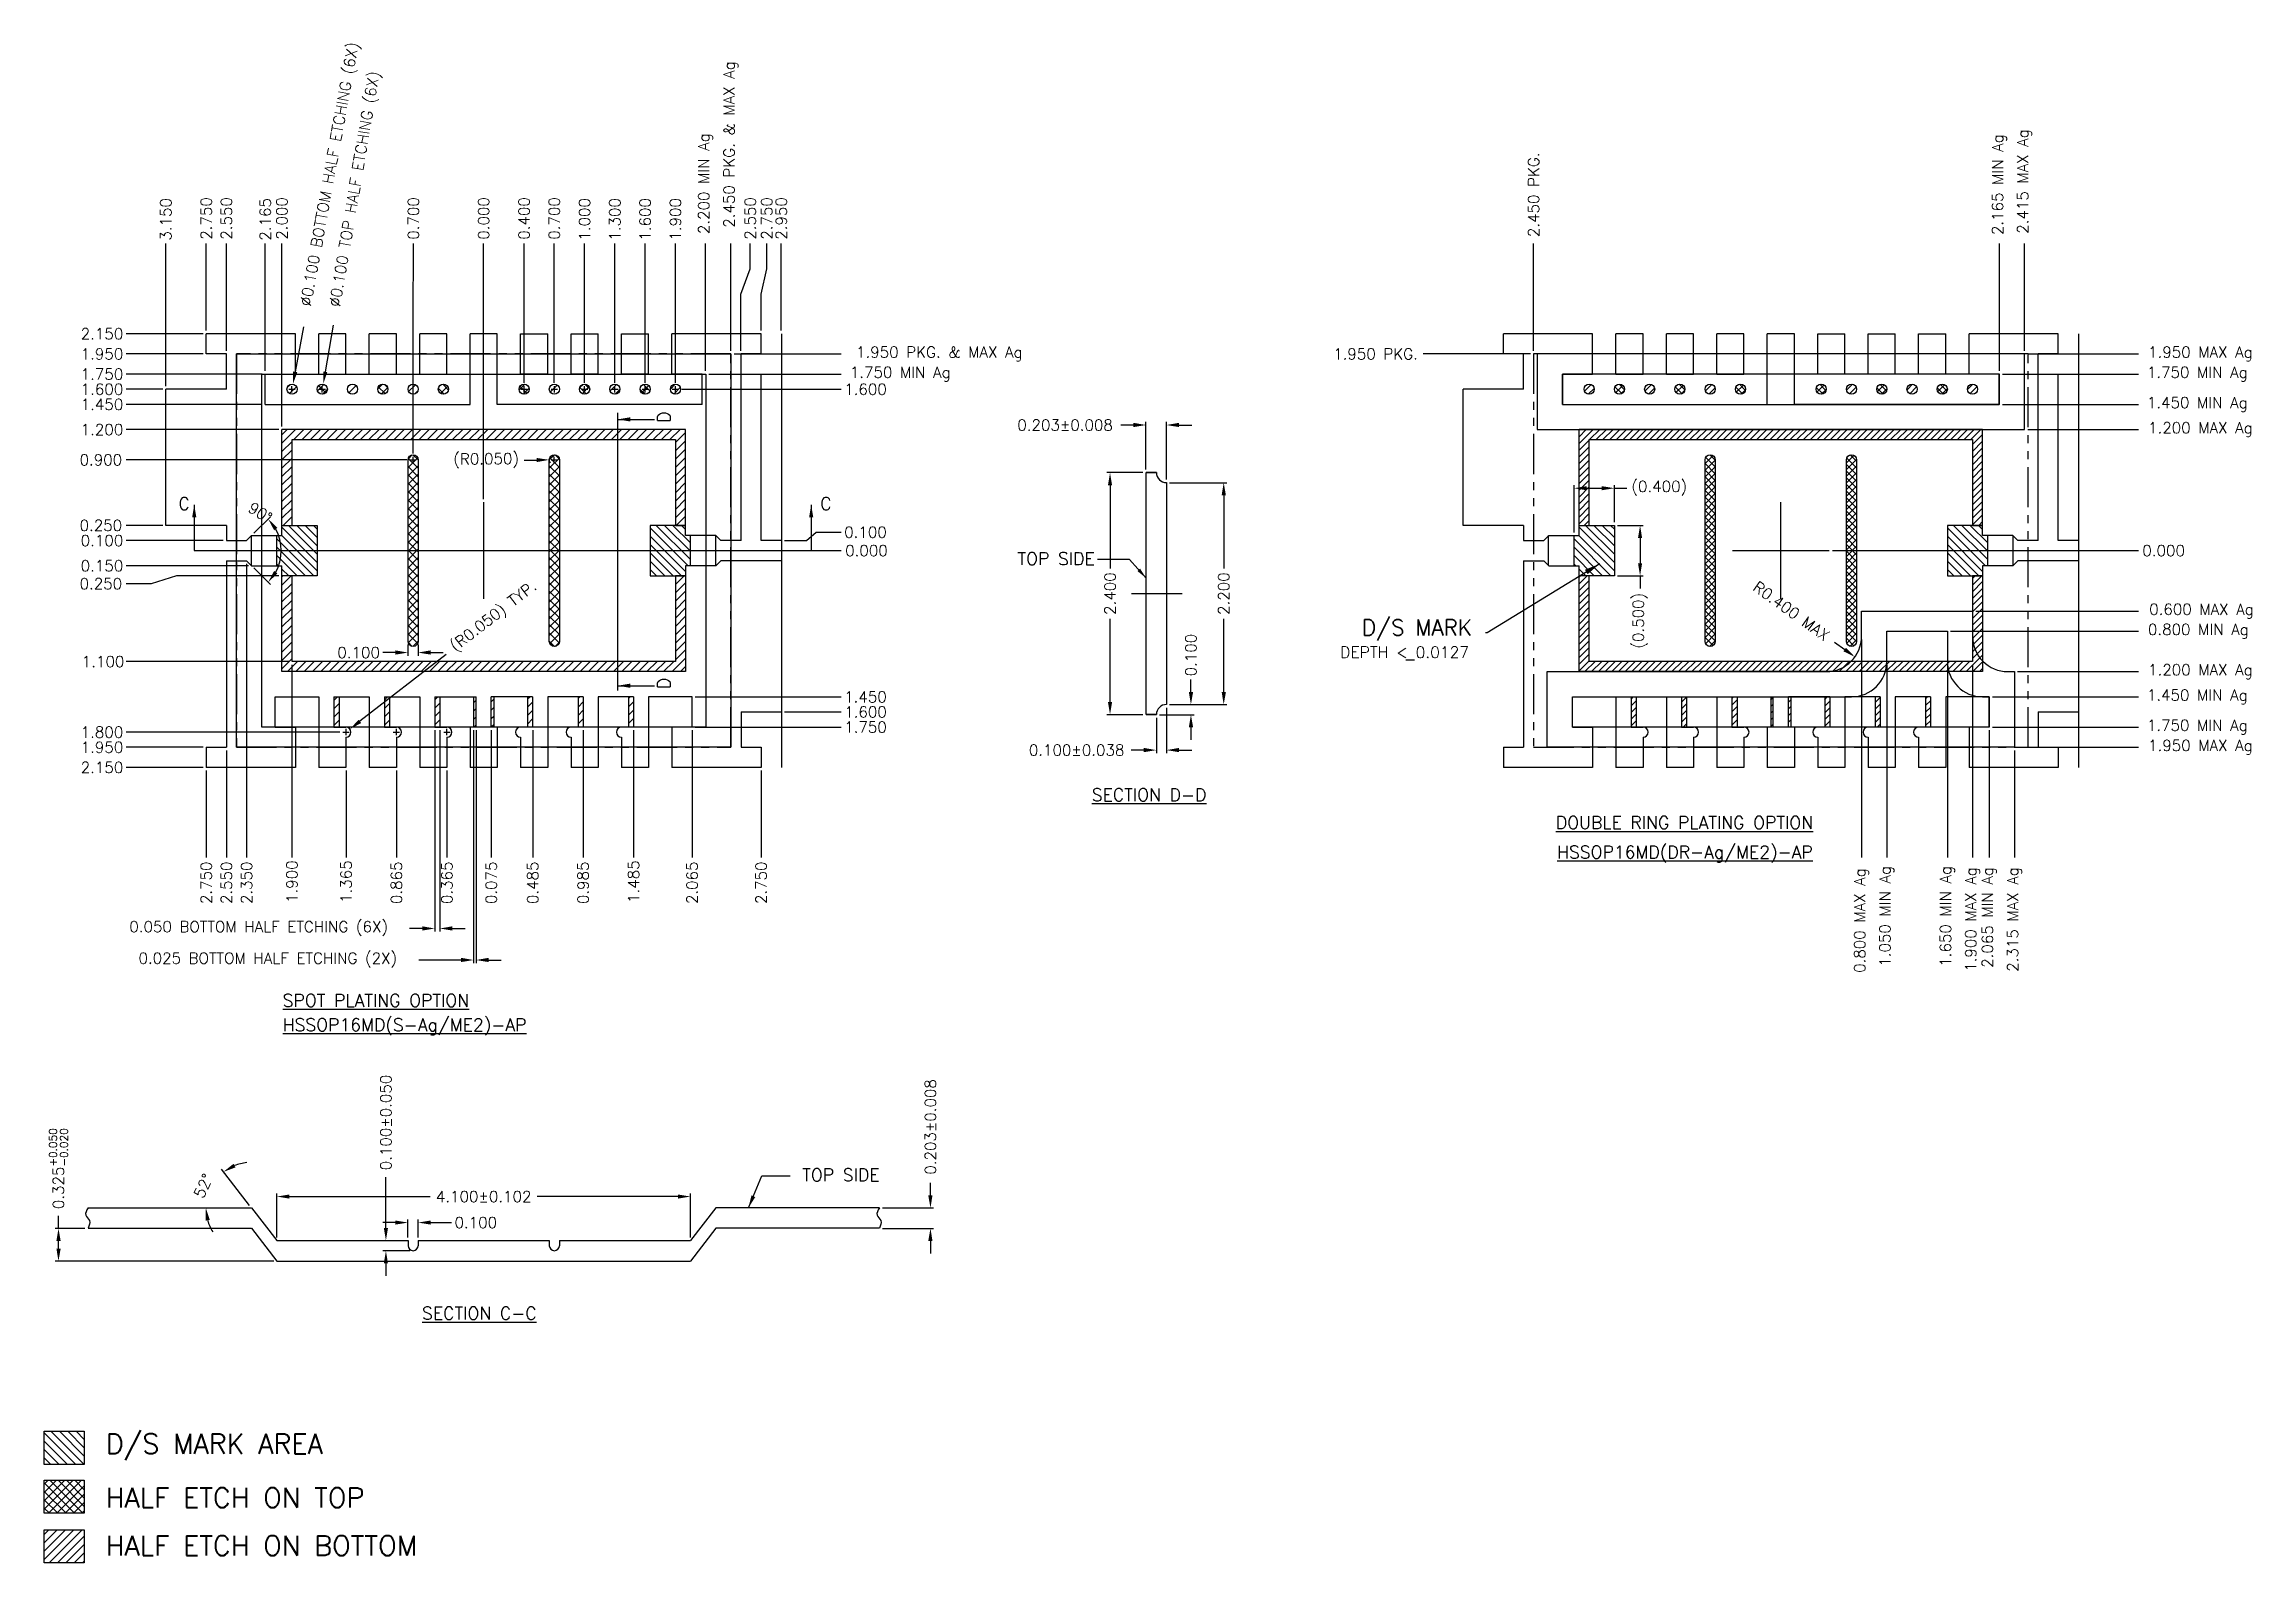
# Model space of a CAD drawing. Extents: x -28 to 112, y -64 to 32.
import ezdxf
from ezdxf.enums import TextEntityAlignment as Align
from ezdxf.lldxf.tags import DXFTag

# ---------------------------------------------------------------- set-up
doc = ezdxf.new("R2010")
doc.units = 0
doc.header["$LTSCALE"] = 8
doc.header["$MEASUREMENT"] = 0
doc.linetypes.add('PHANTOM', pattern=[63.5, 31.75, -6.35, 6.35, -6.35, 6.35, -6.35])
for name, color, linetype in [('BTM', 7, 'HIDDEN'), ('CEN', 2, 'CENTER'), ('DIM', 7, 'Continuous'), ('HEB', 4, 'Continuous'), ('HET', 6, 'Continuous'), ('PKG-OUT', 1, 'PHANTOM'), ('PLATE', 2, 'HIDDEN')]:
    doc.layers.add(name, color=color, linetype=linetype)
doc.styles.add('SIMPLEX', font='SIMPLEX.shx', dxfattribs={"height": 0.7})
doc.styles.get("Standard").update_dxf_attribs({"font": 'SIMPLEX.shx', "height": 0.8})
tags = doc.linetypes.add('CENTER', pattern=[2, 1.25, -0.25, 0.25, -0.25]).pattern_tags.tags
tags[10:11] = [DXFTag(74, 4), DXFTag(75, 0), DXFTag(340, '0'), DXFTag(46, 1.0), DXFTag(50, 0.0), DXFTag(44, 0.0), DXFTag(45, 0.0)]
tags[8:9] = [DXFTag(74, 4), DXFTag(75, 0), DXFTag(340, '0'), DXFTag(46, 1.0), DXFTag(50, 0.0), DXFTag(44, 0.0), DXFTag(45, 0.0)]
tags[6:7] = [DXFTag(74, 4), DXFTag(75, 0), DXFTag(340, '0'), DXFTag(46, 1.0), DXFTag(50, 0.0), DXFTag(44, 0.0), DXFTag(45, 0.0)]
tags[4:5] = [DXFTag(74, 4), DXFTag(75, 0), DXFTag(340, '0'), DXFTag(46, 1.0), DXFTag(50, 0.0), DXFTag(44, 0.0), DXFTag(45, 0.0)]
tags = doc.linetypes.add('HIDDEN', pattern=[0.375, 0.25, -0.125]).pattern_tags.tags
tags[6:7] = [DXFTag(74, 4), DXFTag(75, 0), DXFTag(340, '0'), DXFTag(46, 1.0), DXFTag(50, 0.0), DXFTag(44, 0.0), DXFTag(45, 0.0)]
tags[4:5] = [DXFTag(74, 4), DXFTag(75, 0), DXFTag(340, '0'), DXFTag(46, 1.0), DXFTag(50, 0.0), DXFTag(44, 0.0), DXFTag(45, 0.0)]
doc.dimstyles.get("Standard").update_dxf_attribs({"dimtxt": 0.1, "dimasz": 0.1, "dimexe": 0.08, "dimexo": 0.08, "dimgap": 0.09, "dimtad": 0, "dimdec": 4, "dimzin": 0, "dimdsep": 46, "dimtxsty": 'SIMPLEX', "dimcen": 0.05, "dimadec": 0, "dimazin": 0, "dimtfac": 1, "dimtdec": 4, "dimtofl": 0, "dimtmove": 0, "dimatfit": 3, "dimfxl": 0.18, "dimtolj": 1, "dimtzin": 0, "dimarcsym": 0})
doc.dimstyles.new('UNIT', dxfattribs={"dimtxt": 0.7, "dimasz": 0.8, "dimexe": 0.2, "dimexo": 0.2, "dimgap": 0.2, "dimtad": 0, "dimdec": 3, "dimlfac": 0.15625, "dimzin": 0, "dimdsep": 46, "dimtxsty": 'SIMPLEX', "dimcen": 0.2, "dimclrd": 2, "dimclre": 2, "dimclrt": 256, "dimadec": 0, "dimazin": 0, "dimtfac": 1, "dimtdec": 3, "dimtofl": 0, "dimtmove": 0, "dimatfit": 3, "dimfxl": 1, "dimtolj": 1, "dimtzin": 0, "dimlwd": -1, "dimlwe": -1, "dimarcsym": 0})

msp = doc.modelspace()

# ---------------------------------------------------------------- texts
at = {"style": 'SIMPLEX'}
for p in [(38.7569, -0.5144), (25.1033, -39.6151)]:
    msp.add_text('TOP SIDE', height=0.8, dxfattribs=at).set_placement(p, align=Align.MIDDLE_RIGHT)
at = {"color": 1, "style": 'SIMPLEX'}
for s, p in [('%%USECTION D-D', (38.5661, -15.8949)), ('%%UDOUBLE RING PLATING OPTION', (68.0028, -17.6613)), ('%%UHSSOP16MD(DR-Ag/ME2)-AP', (68.0833, -19.5302)), ('%%USPOT PLATING OPTION', (-12.7531, -28.95)), ('%%UHSSOP16MD(S-Ag/ME2)-AP', (-12.7531, -30.4906)), ('%%USECTION C-C', (-3.9126, -48.7944))]:
    msp.add_text(s, height=0.8, dxfattribs=at).set_placement(p)
at = {"char_height": 0.8, "width": 0.918099, "attachment_point": 1, "rotation": 90}
for insert in [(11.0323, 8.1148), (11.0323, -8.7858)]:
    msp.add_mtext('D', dxfattribs=dict(at, insert=insert))
at = {"attachment_point": 1}
for s, insert, char_height, width in [('C', (-19.368, 3.3788), 0.8, 0.918099), ('C', (21.3396, 3.3788), 0.8, 0.918099), ('D/S MARK AREA', (-23.975, -56.0488), 1.26, 38.606494)]:
    msp.add_mtext(s, dxfattribs=dict(at, insert=insert, char_height=char_height, width=width))
at = {"layer": 'DIM', "style": 'SIMPLEX'}
msp.add_text('DEPTH < 0.0127', height=0.72, dxfattribs=at).set_placement((54.3247, -6.8108))
at = {"layer": 'DIM', "insert": (62.6914, -5.7121), "char_height": 1, "attachment_point": 9, "style": 'SIMPLEX'}
msp.add_mtext('\\A1;D/S MARK', dxfattribs=at)
at = {"layer": 'HEB', "insert": (-23.9829, -62.5136), "char_height": 1.26, "width": 38.606494, "attachment_point": 1}
msp.add_mtext('HALF ETCH ON BOTTOM', dxfattribs=at)
at = {"layer": 'HET', "insert": (-23.9829, -59.4704), "char_height": 1.26, "width": 38.606494, "attachment_point": 1}
msp.add_mtext('HALF ETCH ON TOP', dxfattribs=at)

# ---------------------------------------------------------------- blocks, each defined once
blk = doc.blocks.new('*D0')
at = {"layer": 'DEFPOINTS', "color": 0, "transparency": 16777216}
for p in [(208.66, -247.95), (208.66, -264.36), (208.66, -267.43)]:
    blk.add_point(p, dxfattribs=at)
at = {"layer": 'DIM', "color": 2, "transparency": 16777216}
blk.add_line((208.66, -264.16), (208.66, -247.95), dxfattribs=at)
at = {"layer": 'DIM', "transparency": 16777216, "insert": (208.66, -246.35), "char_height": 0.7, "attachment_point": 5, "rotation": 90, "style": 'SIMPLEX'}
blk.add_mtext('\\A1;0.000', dxfattribs=at)
blk = doc.blocks.new('*D1')
at = {"layer": 'DEFPOINTS', "color": 0, "transparency": 16777216}
for p in [(208.66, -267.43), (211.74, -267.43), (231.34, -267.43)]:
    blk.add_point(p, dxfattribs=at)
at = {"layer": 'DIM', "color": 2, "transparency": 16777216}
blk.add_line((211.94, -267.43), (231.34, -267.43), dxfattribs=at)
at = {"layer": 'DIM', "transparency": 16777216, "insert": (232.94, -267.43), "char_height": 0.7, "attachment_point": 5, "style": 'SIMPLEX'}
blk.add_mtext('\\A1;0.000', dxfattribs=at)
blk = doc.blocks.new('*D2')
at = {"layer": 'DEFPOINTS', "color": 0, "transparency": 16777216}
for p in [(188.5, -247.95), (188.5, -257.19), (208.66, -267.43)]:
    blk.add_point(p, dxfattribs=at)
at = {"layer": 'DIM', "color": 2, "transparency": 16777216}
blk.add_line((188.5, -256.99), (188.5, -247.95), dxfattribs=at)
at = {"layer": 'DIM', "transparency": 16777216, "insert": (188.5, -246.41), "char_height": 0.7, "attachment_point": 5, "rotation": 90, "style": 'SIMPLEX'}
blk.add_mtext('\\A1;3.150', dxfattribs=at)
blk = doc.blocks.new('*D3')
at = {"layer": 'DEFPOINTS', "color": 0, "transparency": 16777216}
for p in [(191.06, -247.95), (191.06, -253.67), (208.66, -267.43)]:
    blk.add_point(p, dxfattribs=at)
at = {"layer": 'DIM', "color": 2, "transparency": 16777216}
blk.add_line((191.06, -253.47), (191.06, -247.95), dxfattribs=at)
at = {"layer": 'DIM', "transparency": 16777216, "insert": (191.06, -246.35), "char_height": 0.7, "attachment_point": 5, "rotation": 90, "style": 'SIMPLEX'}
blk.add_mtext('\\A1;2.750', dxfattribs=at)
blk = doc.blocks.new('*D4')
at = {"layer": 'DEFPOINTS', "color": 0, "transparency": 16777216}
for p in [(192.34, -247.95), (192.34, -254.95), (208.66, -267.43)]:
    blk.add_point(p, dxfattribs=at)
at = {"layer": 'DIM', "color": 2, "transparency": 16777216}
blk.add_line((192.34, -254.75), (192.34, -247.95), dxfattribs=at)
at = {"layer": 'DIM', "transparency": 16777216, "insert": (192.34, -246.35), "char_height": 0.7, "attachment_point": 5, "rotation": 90, "style": 'SIMPLEX'}
blk.add_mtext('\\A1;2.550', dxfattribs=at)
blk = doc.blocks.new('*D5')
at = {"layer": 'DEFPOINTS', "color": 0, "transparency": 16777216}
for p in [(194.81, -247.95), (194.81, -256.23), (208.66, -267.43)]:
    blk.add_point(p, dxfattribs=at)
at = {"layer": 'DIM', "color": 2, "transparency": 16777216}
blk.add_line((194.81, -256.03), (194.81, -247.95), dxfattribs=at)
at = {"layer": 'DIM', "transparency": 16777216, "insert": (194.81, -246.41), "char_height": 0.7, "attachment_point": 5, "rotation": 90, "style": 'SIMPLEX'}
blk.add_mtext('\\A1;2.165', dxfattribs=at)
blk = doc.blocks.new('*D6')
at = {"layer": 'DEFPOINTS', "color": 0, "transparency": 16777216}
for p in [(185.98, -253.67), (191.06, -253.67), (208.66, -267.43)]:
    blk.add_point(p, dxfattribs=at)
at = {"layer": 'DIM', "color": 2, "transparency": 16777216}
blk.add_line((190.86, -253.67), (185.98, -253.67), dxfattribs=at)
at = {"layer": 'DIM', "transparency": 16777216, "insert": (184.45, -253.67), "char_height": 0.7, "attachment_point": 5, "style": 'SIMPLEX'}
blk.add_mtext('\\A1;2.150', dxfattribs=at)
blk = doc.blocks.new('*D7')
at = {"layer": 'DEFPOINTS', "color": 0, "transparency": 16777216}
for p in [(185.98, -254.95), (191.06, -254.95), (208.66, -267.43)]:
    blk.add_point(p, dxfattribs=at)
at = {"layer": 'DIM', "color": 2, "transparency": 16777216}
blk.add_line((190.86, -254.95), (185.98, -254.95), dxfattribs=at)
at = {"layer": 'DIM', "transparency": 16777216, "insert": (184.45, -254.95), "char_height": 0.7, "attachment_point": 5, "style": 'SIMPLEX'}
blk.add_mtext('\\A1;1.950', dxfattribs=at)
blk = doc.blocks.new('*D8')
at = {"layer": 'DEFPOINTS', "color": 0, "transparency": 16777216}
for p in [(185.98, -256.23), (194.81, -256.23), (208.66, -267.43)]:
    blk.add_point(p, dxfattribs=at)
at = {"layer": 'DIM', "color": 2, "transparency": 16777216}
blk.add_line((194.61, -256.23), (185.98, -256.23), dxfattribs=at)
at = {"layer": 'DIM', "transparency": 16777216, "insert": (184.45, -256.23), "char_height": 0.7, "attachment_point": 5, "style": 'SIMPLEX'}
blk.add_mtext('\\A1;1.750', dxfattribs=at)
blk = doc.blocks.new('*D9')
at = {"layer": 'DEFPOINTS', "color": 0, "transparency": 16777216}
for p in [(185.98, -257.19), (188.5, -257.19), (208.66, -267.43)]:
    blk.add_point(p, dxfattribs=at)
at = {"layer": 'DIM', "color": 2, "transparency": 16777216}
blk.add_line((188.3, -257.19), (185.98, -257.19), dxfattribs=at)
at = {"layer": 'DIM', "transparency": 16777216, "insert": (184.45, -257.19), "char_height": 0.7, "attachment_point": 5, "style": 'SIMPLEX'}
blk.add_mtext('\\A1;1.600', dxfattribs=at)
blk = doc.blocks.new('*D10')
at = {"layer": 'DEFPOINTS', "color": 0, "transparency": 16777216}
for p in [(185.98, -265.83), (188.5, -265.83), (208.66, -267.43)]:
    blk.add_point(p, dxfattribs=at)
at = {"layer": 'DIM', "color": 2, "transparency": 16777216}
blk.add_line((188.3, -265.83), (185.98, -265.83), dxfattribs=at)
at = {"layer": 'DIM', "transparency": 16777216, "insert": (184.38, -265.83), "char_height": 0.7, "attachment_point": 5, "style": 'SIMPLEX'}
blk.add_mtext('\\A1;0.250', dxfattribs=at)
blk = doc.blocks.new('*D11')
at = {"layer": 'DEFPOINTS', "color": 0, "transparency": 16777216}
for p in [(185.98, -259.75), (195.86, -259.75), (208.66, -267.43)]:
    blk.add_point(p, dxfattribs=at)
at = {"layer": 'DIM', "color": 2, "transparency": 16777216}
blk.add_line((195.66, -259.75), (185.98, -259.75), dxfattribs=at)
at = {"layer": 'DIM', "transparency": 16777216, "insert": (184.45, -259.75), "char_height": 0.7, "attachment_point": 5, "style": 'SIMPLEX'}
blk.add_mtext('\\A1;1.200', dxfattribs=at)
blk = doc.blocks.new('*D12')
at = {"layer": 'DEFPOINTS', "color": 0, "transparency": 16777216}
for p in [(185.98, -266.79), (192.34, -266.79), (208.66, -267.43)]:
    blk.add_point(p, dxfattribs=at)
at = {"layer": 'DIM', "color": 2, "transparency": 16777216}
blk.add_line((192.14, -266.79), (185.98, -266.79), dxfattribs=at)
at = {"layer": 'DIM', "transparency": 16777216, "insert": (184.45, -266.79), "char_height": 0.7, "attachment_point": 5, "style": 'SIMPLEX'}
blk.add_mtext('\\A1;0.100', dxfattribs=at)
blk = doc.blocks.new('*D13')
at = {"layer": 'DEFPOINTS', "color": 0, "transparency": 16777216}
for p in [(208.66, -267.43), (185.98, -268.39), (193.94, -268.39)]:
    blk.add_point(p, dxfattribs=at)
at = {"layer": 'DIM', "color": 2, "transparency": 16777216}
blk.add_line((193.74, -268.39), (185.98, -268.39), dxfattribs=at)
at = {"layer": 'DIM', "transparency": 16777216, "insert": (184.45, -268.39), "char_height": 0.7, "attachment_point": 5, "style": 'SIMPLEX'}
blk.add_mtext('\\A1;0.150', dxfattribs=at)
blk = doc.blocks.new('*D14')
at = {"layer": 'DEFPOINTS', "color": 0, "transparency": 16777216}
for p in [(185.98, -258.15), (194.81, -258.15), (208.66, -267.43)]:
    blk.add_point(p, dxfattribs=at)
at = {"layer": 'DIM', "color": 2, "transparency": 16777216}
blk.add_line((194.61, -258.15), (185.98, -258.15), dxfattribs=at)
at = {"layer": 'DIM', "transparency": 16777216, "insert": (184.45, -258.15), "char_height": 0.7, "attachment_point": 5, "style": 'SIMPLEX'}
blk.add_mtext('\\A1;1.450', dxfattribs=at)
blk = doc.blocks.new('*D15')
at = {"layer": 'DEFPOINTS', "color": 0, "transparency": 16777216}
for p in [(208.66, -267.43), (191.06, -281.19), (191.06, -286.91)]:
    blk.add_point(p, dxfattribs=at)
at = {"layer": 'DIM', "color": 2, "transparency": 16777216}
blk.add_line((191.06, -281.39), (191.06, -286.91), dxfattribs=at)
at = {"layer": 'DIM', "transparency": 16777216, "insert": (191.06, -288.51), "char_height": 0.7, "attachment_point": 5, "rotation": 90, "style": 'SIMPLEX'}
blk.add_mtext('\\A1;2.750', dxfattribs=at)
blk = doc.blocks.new('*D16')
at = {"layer": 'DEFPOINTS', "color": 0, "transparency": 16777216}
for p in [(208.66, -267.43), (209.14, -278.63), (209.14, -286.91)]:
    blk.add_point(p, dxfattribs=at)
at = {"layer": 'DIM', "color": 2, "transparency": 16777216}
blk.add_line((209.14, -278.83), (209.14, -286.91), dxfattribs=at)
at = {"layer": 'DIM', "transparency": 16777216, "insert": (209.14, -288.51), "char_height": 0.7, "attachment_point": 5, "rotation": 90, "style": 'SIMPLEX'}
blk.add_mtext('\\A1;0.075', dxfattribs=at)
blk = doc.blocks.new('*D17')
at = {"layer": 'DEFPOINTS', "color": 0, "transparency": 16777216}
for p in [(208.02, -278.63), (208.18, -278.63), (208.02, -293.41)]:
    blk.add_point(p, dxfattribs=at)
at = {"layer": 'DIM', "color": 2, "transparency": 16777216}
for p, q in [((208.02, -278.83), (208.02, -293.61)), ((208.18, -278.83), (208.18, -293.61)), ((207.22, -293.41), (204.54, -293.41)), ((208.98, -293.41), (209.78, -293.41))]:
    blk.add_line(p, q, dxfattribs=at)
for points in [[(207.22, -293.27), (207.22, -293.54), (208.02, -293.41)], [(208.98, -293.27), (208.98, -293.54), (208.18, -293.41)]]:
    blk.add_solid(points, dxfattribs=at)
at = {"layer": 'DIM', "transparency": 16777216, "insert": (194.97, -293.41), "char_height": 0.7, "attachment_point": 5, "style": 'SIMPLEX'}
blk.add_mtext('\\A1;0.025 BOTTOM HALF ETCHING (2X)', dxfattribs=at)
blk = doc.blocks.new('*D18')
at = {"layer": 'DEFPOINTS', "color": 0, "transparency": 16777216}
for p in [(205.56, -278.63), (205.88, -278.63), (205.56, -291.41)]:
    blk.add_point(p, dxfattribs=at)
at = {"layer": 'DIM', "color": 2, "transparency": 16777216}
for p, q in [((205.56, -278.83), (205.56, -291.61)), ((205.88, -278.83), (205.88, -291.61)), ((204.76, -291.41), (203.96, -291.41)), ((206.68, -291.41), (207.48, -291.41))]:
    blk.add_line(p, q, dxfattribs=at)
for points in [[(204.76, -291.27), (204.76, -291.54), (205.56, -291.41)], [(206.68, -291.27), (206.68, -291.54), (205.88, -291.41)]]:
    blk.add_solid(points, dxfattribs=at)
at = {"layer": 'DIM', "transparency": 16777216, "insert": (194.39, -291.41), "char_height": 0.7, "attachment_point": 5, "style": 'SIMPLEX'}
blk.add_mtext('\\A1;0.050 BOTTOM HALF ETCHING (6X)', dxfattribs=at)
blk = doc.blocks.new('*D19')
at = {"layer": 'DEFPOINTS', "color": 0, "transparency": 16777216}
for p in [(208.66, -267.43), (192.34, -279.91), (192.34, -286.91)]:
    blk.add_point(p, dxfattribs=at)
at = {"layer": 'DIM', "color": 2, "transparency": 16777216}
blk.add_line((192.34, -280.11), (192.34, -286.91), dxfattribs=at)
at = {"layer": 'DIM', "transparency": 16777216, "insert": (192.34, -288.51), "char_height": 0.7, "attachment_point": 5, "rotation": 90, "style": 'SIMPLEX'}
blk.add_mtext('\\A1;2.550', dxfattribs=at)
blk = doc.blocks.new('*D20')
at = {"layer": 'DEFPOINTS', "color": 0, "transparency": 16777216}
for p in [(226.62, -247.95), (226.26, -253.67), (208.66, -267.43)]:
    blk.add_point(p, dxfattribs=at)
at = {"layer": 'DIM', "color": 2, "transparency": 16777216}
for p, q in [((226.62, -249.55), (226.62, -247.95)), ((226.26, -251.15), (226.62, -249.55)), ((226.26, -253.47), (226.26, -251.15))]:
    blk.add_line(p, q, dxfattribs=at)
at = {"layer": 'DIM', "transparency": 16777216, "insert": (226.62, -246.35), "char_height": 0.7, "attachment_point": 5, "rotation": 90, "style": 'SIMPLEX'}
blk.add_mtext('\\A1;2.750', dxfattribs=at)
blk = doc.blocks.new('*D21')
at = {"layer": 'DEFPOINTS', "color": 0, "transparency": 16777216}
for p in [(225.57, -247.95), (224.98, -254.95), (208.66, -267.43)]:
    blk.add_point(p, dxfattribs=at)
at = {"layer": 'DIM', "color": 2, "transparency": 16777216}
for p, q in [((225.57, -249.55), (225.57, -247.95)), ((224.98, -251.15), (225.57, -249.55)), ((224.98, -254.75), (224.98, -251.15))]:
    blk.add_line(p, q, dxfattribs=at)
at = {"layer": 'DIM', "transparency": 16777216, "insert": (225.57, -246.35), "char_height": 0.7, "attachment_point": 5, "rotation": 90, "style": 'SIMPLEX'}
blk.add_mtext('\\A1;2.550', dxfattribs=at)
blk = doc.blocks.new('*D22')
at = {"layer": 'DEFPOINTS', "color": 0, "transparency": 16777216}
for p in [(208.66, -267.43), (227.54, -266.79), (231.34, -266.26)]:
    blk.add_point(p, dxfattribs=at)
at = {"layer": 'DIM', "color": 2, "transparency": 16777216}
for p, q in [((227.74, -266.79), (229.14, -266.79)), ((229.14, -266.79), (229.74, -266.26)), ((229.74, -266.26), (231.34, -266.26))]:
    blk.add_line(p, q, dxfattribs=at)
at = {"layer": 'DIM', "transparency": 16777216, "insert": (232.88, -266.26), "char_height": 0.7, "attachment_point": 5, "style": 'SIMPLEX'}
blk.add_mtext('\\A1;0.100', dxfattribs=at)
blk = doc.blocks.new('*D23')
at = {"layer": 'DEFPOINTS', "color": 0, "transparency": 16777216}
for p in [(224.34, -247.95), (224.34, -254.95), (208.66, -267.43)]:
    blk.add_point(p, dxfattribs=at)
at = {"layer": 'DIM', "color": 2, "transparency": 16777216}
blk.add_line((224.34, -254.75), (224.34, -247.95), dxfattribs=at)
at = {"layer": 'DIM', "transparency": 16777216, "insert": (224.34, -241.66), "char_height": 0.7, "attachment_point": 5, "rotation": 90, "style": 'SIMPLEX'}
blk.add_mtext('\\A1;{\\C1;2.450 PKG. & \\C2;MAX Ag}', dxfattribs=at)
blk = doc.blocks.new('*D24')
at = {"layer": 'DEFPOINTS', "color": 0, "transparency": 16777216}
for p in [(224.34, -254.95), (231.34, -254.95), (208.66, -267.43)]:
    blk.add_point(p, dxfattribs=at)
at = {"layer": 'DIM', "color": 2, "transparency": 16777216}
blk.add_line((224.54, -254.95), (231.34, -254.95), dxfattribs=at)
at = {"layer": 'DIM', "transparency": 16777216, "insert": (237.56, -254.95), "char_height": 0.7, "attachment_point": 5, "style": 'SIMPLEX'}
blk.add_mtext('\\A1;{\\C1;1.950 PKG. &\\C2; MAX Ag}', dxfattribs=at)
blk = doc.blocks.new('*D25')
at = {"layer": 'DEFPOINTS', "color": 0, "transparency": 16777216}
for p in [(220.82, -247.95), (220.82, -256.99), (208.66, -267.43)]:
    blk.add_point(p, dxfattribs=at)
at = {"layer": 'DIM', "color": 2, "transparency": 16777216}
blk.add_line((220.82, -256.79), (220.82, -247.95), dxfattribs=at)
at = {"layer": 'DIM', "transparency": 16777216, "insert": (220.82, -246.41), "char_height": 0.7, "attachment_point": 5, "rotation": 90, "style": 'SIMPLEX'}
blk.add_mtext('\\A1;1.900', dxfattribs=at)
blk = doc.blocks.new('*D26')
at = {"layer": 'DEFPOINTS', "color": 0, "transparency": 16777216}
for p in [(218.9, -247.95), (218.9, -256.99), (208.66, -267.43)]:
    blk.add_point(p, dxfattribs=at)
at = {"layer": 'DIM', "color": 2, "transparency": 16777216}
blk.add_line((218.9, -256.79), (218.9, -247.95), dxfattribs=at)
at = {"layer": 'DIM', "transparency": 16777216, "insert": (218.9, -246.41), "char_height": 0.7, "attachment_point": 5, "rotation": 90, "style": 'SIMPLEX'}
blk.add_mtext('\\A1;1.600', dxfattribs=at)
blk = doc.blocks.new('*D27')
at = {"layer": 'DEFPOINTS', "color": 0, "transparency": 16777216}
for p in [(216.98, -247.95), (216.98, -256.99), (208.66, -267.43)]:
    blk.add_point(p, dxfattribs=at)
at = {"layer": 'DIM', "color": 2, "transparency": 16777216}
blk.add_line((216.98, -256.79), (216.98, -247.95), dxfattribs=at)
at = {"layer": 'DIM', "transparency": 16777216, "insert": (216.98, -246.41), "char_height": 0.7, "attachment_point": 5, "rotation": 90, "style": 'SIMPLEX'}
blk.add_mtext('\\A1;1.300', dxfattribs=at)
blk = doc.blocks.new('*D28')
at = {"layer": 'DEFPOINTS', "color": 0, "transparency": 16777216}
for p in [(215.06, -247.95), (215.06, -256.99), (208.66, -267.43)]:
    blk.add_point(p, dxfattribs=at)
at = {"layer": 'DIM', "color": 2, "transparency": 16777216}
blk.add_line((215.06, -256.79), (215.06, -247.95), dxfattribs=at)
at = {"layer": 'DIM', "transparency": 16777216, "insert": (215.06, -246.41), "char_height": 0.7, "attachment_point": 5, "rotation": 90, "style": 'SIMPLEX'}
blk.add_mtext('\\A1;1.000', dxfattribs=at)
blk = doc.blocks.new('*D29')
at = {"layer": 'DEFPOINTS', "color": 0, "transparency": 16777216}
for p in [(213.14, -247.95), (213.14, -256.99), (208.66, -267.43)]:
    blk.add_point(p, dxfattribs=at)
at = {"layer": 'DIM', "color": 2, "transparency": 16777216}
blk.add_line((213.14, -256.79), (213.14, -247.95), dxfattribs=at)
at = {"layer": 'DIM', "transparency": 16777216, "insert": (213.14, -246.35), "char_height": 0.7, "attachment_point": 5, "rotation": 90, "style": 'SIMPLEX'}
blk.add_mtext('\\A1;0.700', dxfattribs=at)
blk = doc.blocks.new('*D30')
at = {"layer": 'DEFPOINTS', "color": 0, "transparency": 16777216}
for p in [(211.22, -247.95), (211.22, -256.99), (208.66, -267.43)]:
    blk.add_point(p, dxfattribs=at)
at = {"layer": 'DIM', "color": 2, "transparency": 16777216}
blk.add_line((211.22, -256.79), (211.22, -247.95), dxfattribs=at)
at = {"layer": 'DIM', "transparency": 16777216, "insert": (211.22, -246.35), "char_height": 0.7, "attachment_point": 5, "rotation": 90, "style": 'SIMPLEX'}
blk.add_mtext('\\A1;0.400', dxfattribs=at)
blk = doc.blocks.new('*D31')
at = {"layer": 'DEFPOINTS', "color": 0, "transparency": 16777216}
for p in [(221.02, -257.19), (231.34, -257.19), (208.66, -267.43)]:
    blk.add_point(p, dxfattribs=at)
at = {"layer": 'DIM', "color": 2, "transparency": 16777216}
blk.add_line((221.22, -257.19), (231.34, -257.19), dxfattribs=at)
at = {"layer": 'DIM', "transparency": 16777216, "insert": (232.88, -257.19), "char_height": 0.7, "attachment_point": 5, "style": 'SIMPLEX'}
blk.add_mtext('\\A1;1.600', dxfattribs=at)
blk = doc.blocks.new('HSSOP16MD')
at = {"ltscale": 0.3}
for p, q in [((-11.94, 13.76), (-17.6, 13.76)), ((-17.6, 12.48), (-17.6, 13.76)), ((-11.94, 11.2), (-11.94, 13.76)), ((-10.46, 11.2), (-10.46, 13.76)), ((-8.74, 13.76), (-10.46, 13.76)), ((-8.74, 11.2), (-8.74, 13.76)), ((-7.26, 11.2), (-7.26, 13.76)), ((-5.54, 13.76), (-7.26, 13.76)), ((-5.54, 11.2), (-5.54, 13.76)), ((-4.06, 11.2), (-4.06, 13.76)), ((-2.34, 13.76), (-4.06, 13.76)), ((-2.34, 11.2), (-2.34, 13.76)), ((0.86, 13.76), (-0.86, 13.76)), ((-0.86, 9.28), (-0.86, 13.76)), ((0.86, 9.28), (0.86, 13.76)), ((2.34, 11.2), (2.34, 13.76)), ((2.34, 13.76), (4.06, 13.76)), ((4.06, 11.2), (4.06, 13.76)), ((5.54, 11.2), (5.54, 13.76)), ((5.54, 13.76), (7.26, 13.76)), ((7.26, 11.2), (7.26, 13.76)), ((8.74, 11.2), (8.74, 13.76)), ((8.74, 13.76), (10.46, 13.76)), ((10.46, 11.2), (10.46, 13.76)), ((17.6, 13.76), (11.94, 13.76)), ((11.94, 11.2), (11.94, 13.76)), ((17.6, 12.48), (17.6, 13.76)), ((-16.32, 12.48), (-17.6, 12.48)), ((-16.32, 10.24), (-16.32, 12.48)), ((16.32, 0.64), (16.32, 12.48)), ((17.6, 12.48), (16.32, 12.48)), ((-16.32, 10.24), (-20.16, 10.24)), ((-20.16, 1.6), (-20.16, 10.24)), ((-13.86, 11.2), (-11.94, 11.2)), ((-13.86, 9.28), (-13.86, 11.2)), ((-10.46, 11.2), (-8.74, 11.2)), ((-7.26, 11.2), (-5.54, 11.2)), ((-4.06, 11.2), (-2.34, 11.2)), ((4.06, 11.2), (2.34, 11.2)), ((7.26, 11.2), (5.54, 11.2)), ((10.46, 11.2), (8.74, 11.2)), ((13.86, 11.2), (11.94, 11.2)), ((13.86, 9.28), (13.86, 11.2)), ((-13.86, 9.28), (-0.86, 9.28)), ((13.86, 9.28), (0.86, 9.28)), ((-12.8, 0.96), (-12.8, 7.68)), ((12.8, 7.68), (-12.8, 7.68)), ((12.8, 0.96), (12.8, 7.68)), ((-16.32, 1.6), (-20.16, 1.6)), ((-16.32, 1.6), (-16.32, 0.64)), ((-16.32, 0.64), (-15.04, 0.64)), ((-15.04, 0.64), (-14.72, 0.96)), ((-14.73, -0.95), (-14.73, 0.95)), ((-14.72, 0.96), (-12.8, 0.96)), ((-13.12, -0.96), (-13.12, 0.96)), ((14.72, 0.96), (12.8, 0.96)), ((13.12, -0.96), (13.12, 0.96)), ((15.04, 0.64), (14.72, 0.96)), ((14.73, -0.95), (14.73, 0.95)), ((16.32, 0.64), (15.04, 0.64)), ((-16.32, -0.64), (-15.04, -0.64)), ((-16.32, -0.64), (-16.32, -12.48)), ((-15.04, -0.64), (-14.72, -0.96)), ((-14.72, -0.96), (-12.8, -0.96)), ((-12.8, -7.68), (-12.8, -0.96)), ((12.8, -0.96), (12.8, -7.68)), ((14.72, -0.96), (12.8, -0.96)), ((15.04, -0.64), (14.72, -0.96)), ((18.88, -0.64), (15.04, -0.64)), ((12.8, -7.68), (-12.8, -7.68)), ((-13.22, -9.28), (-10.46, -9.28)), ((-13.22, -11.2), (-13.22, -9.28)), ((-10.46, -9.28), (-10.46, -13.76)), ((-9.5, -9.28), (-7.26, -9.28)), ((-9.5, -9.28), (-9.5, -11.2)), ((-7.26, -9.28), (-7.26, -13.76)), ((-6.3, -9.28), (-4.06, -9.28)), ((-6.3, -9.28), (-6.3, -11.2)), ((-4.06, -9.28), (-4.06, -13.76)), ((-3.1, -9.28), (-0.48, -9.28)), ((-3.1, -9.28), (-3.1, -11.2)), ((-0.48, -11.2), (-0.48, -9.28)), ((3.1, -9.28), (0.48, -9.28)), ((0.48, -11.2), (0.48, -9.28)), ((3.1, -9.28), (3.1, -11.2)), ((6.3, -9.28), (4.06, -9.28)), ((4.06, -9.28), (4.06, -13.76)), ((6.3, -9.28), (6.3, -11.2)), ((9.5, -9.28), (7.26, -9.28)), ((7.26, -9.28), (7.26, -13.76)), ((9.5, -9.28), (9.5, -11.2)), ((10.46, -9.28), (10.46, -13.76)), ((13.22, -9.28), (10.46, -9.28)), ((13.22, -11.2), (13.22, -9.28)), ((-13.22, -11.2), (-11.94, -11.2)), ((-11.94, -11.2), (-11.94, -13.76)), ((-9.5, -11.2), (-8.74, -11.2)), ((-6.3, -11.2), (-5.54, -11.2)), ((-3.1, -11.2), (-2.34, -11.2)), ((-0.48, -11.2), (-0.86, -11.2)), ((-0.86, -11.2), (-0.86, -13.76)), ((0.86, -11.2), (0.48, -11.2)), ((0.86, -11.2), (0.86, -13.76)), ((3.1, -11.2), (2.34, -11.2)), ((6.3, -11.2), (5.54, -11.2)), ((9.5, -11.2), (8.74, -11.2)), ((11.94, -11.2), (11.94, -13.76)), ((13.22, -11.2), (11.94, -11.2)), ((16.32, -10.24), (18.88, -10.24)), ((16.32, -10.24), (16.32, -12.48)), ((-17.6, -12.48), (-17.6, -13.76)), ((-17.6, -12.48), (-16.32, -12.48)), ((-8.74, -11.84), (-8.74, -13.76)), ((-5.54, -11.84), (-5.54, -13.76)), ((-2.34, -11.84), (-2.34, -13.76)), ((2.34, -11.84), (2.34, -13.76)), ((5.54, -11.84), (5.54, -13.76)), ((8.74, -11.84), (8.74, -13.76)), ((16.32, -12.48), (17.6, -12.48)), ((17.6, -12.48), (17.6, -13.76)), ((-11.94, -13.76), (-17.6, -13.76)), ((-8.74, -13.76), (-10.46, -13.76)), ((-5.54, -13.76), (-7.26, -13.76)), ((-2.34, -13.76), (-4.06, -13.76)), ((0.86, -13.76), (-0.86, -13.76)), ((4.06, -13.76), (2.34, -13.76)), ((7.26, -13.76), (5.54, -13.76)), ((10.46, -13.76), (8.74, -13.76)), ((17.6, -13.76), (11.94, -13.76))]:
    blk.add_line(p, q, dxfattribs=at)
blk.add_lwpolyline([(18.88, 0.64), (17.6, 0.64), (17.6, 11.2), (18.88, 11.2)], dxfattribs=at)
for points in [[(-4.8, 5.76, -1), (-4.16, 5.76), (-4.16, -5.76, -1), (-4.8, -5.76), (-4.8, 5.76)], [(4.16, 5.76, -1), (4.8, 5.76), (4.8, -5.76, -1), (4.16, -5.76), (4.16, 5.76)]]:
    blk.add_lwpolyline(points, format="xyb")
for centre in [(-10.24, 10.24), (-6.4, 10.24), (-2.56, 10.24), (2.56, 10.24), (6.4, 10.24), (10.24, 10.24)]:
    blk.add_circle(centre, 0.32)
for centre, start, end in [((-8.74, -11.52), 270, 90), ((-5.54, -11.52), 270, 90), ((-2.34, -11.52), 270, 90), ((2.34, -11.52), 90, 270), ((5.54, -11.52), 90, 270), ((8.74, -11.52), 90, 270)]:
    blk.add_arc(centre, 0.32, start, end, dxfattribs=at)
at = {"layer": 'BTM', "ltscale": 0.3}
for p, q in [((-9.18, -9.28), (-9.18, -11.2)), ((-5.98, -9.28), (-5.98, -11.2)), ((-2.78, -9.28), (-2.78, -11.2)), ((-0.64, -9.28), (-0.64, -11.2)), ((0.64, -9.28), (0.64, -11.2)), ((2.78, -9.28), (2.78, -11.2)), ((5.98, -9.28), (5.98, -11.2)), ((9.18, -9.28), (9.18, -11.2))]:
    blk.add_line(p, q, dxfattribs=at)
for points in [[(-12.8, 1.6), (-12.16, 1.6), (-12.16, 7.04), (12.16, 7.04), (12.16, 1.6), (12.8, 1.6)], [(12.8, -1.6), (12.16, -1.6), (12.16, -7.04), (-12.16, -7.04), (-12.16, -1.6), (-12.8, -1.6)]]:
    blk.add_lwpolyline(points, dxfattribs=at)
for centre in [(-12.16, 10.24), (-8.32, 10.24), (-4.48, 10.24), (4.48, 10.24), (8.32, 10.24), (12.16, 10.24)]:
    blk.add_circle(centre, 0.32, dxfattribs=at)
at = {"layer": 'CEN', "ltscale": 0.2}
for p, q in [((0, -3.07), (0, 3.07)), ((-3.07, 0), (3.07, 0))]:
    blk.add_line(p, q, dxfattribs=at)
at = {"layer": 'PKG-OUT', "ltscale": 0.01}
blk.add_lwpolyline([(15.68, 12.48), (-15.68, 12.48), (-15.68, -12.48), (15.68, -12.48)], close=True, dxfattribs=at)
blk = doc.blocks.new('*D33')
at = {"layer": 'DEFPOINTS', "color": 0, "transparency": 16777216}
for p in [(204.2, -247.95), (204.18, -261.47), (208.66, -267.43)]:
    blk.add_point(p, dxfattribs=at)
at = {"layer": 'DIM', "color": 2, "transparency": 16777216}
for p, q in [((204.2, -249.55), (204.2, -247.95)), ((204.18, -251.15), (204.2, -249.55)), ((204.18, -261.27), (204.18, -251.15))]:
    blk.add_line(p, q, dxfattribs=at)
at = {"layer": 'DIM', "transparency": 16777216, "insert": (204.2, -246.35), "char_height": 0.7, "attachment_point": 5, "rotation": 90, "style": 'SIMPLEX'}
blk.add_mtext('\\A1;0.700', dxfattribs=at)
blk = doc.blocks.new('*D34')
at = {"layer": 'DEFPOINTS', "color": 0, "transparency": 16777216}
for p in [(195.86, -247.95), (195.86, -259.75), (208.66, -267.43)]:
    blk.add_point(p, dxfattribs=at)
at = {"layer": 'DIM', "color": 2, "transparency": 16777216}
blk.add_line((195.86, -259.55), (195.86, -247.95), dxfattribs=at)
at = {"layer": 'DIM', "transparency": 16777216, "insert": (195.86, -246.35), "char_height": 0.7, "attachment_point": 5, "rotation": 90, "style": 'SIMPLEX'}
blk.add_mtext('\\A1;2.000', dxfattribs=at)
blk = doc.blocks.new('*D35')
at = {"layer": 'DEFPOINTS', "color": 0, "transparency": 16777216}
for p in [(208.66, -267.43), (227.54, -277.67), (231.34, -277.67)]:
    blk.add_point(p, dxfattribs=at)
at = {"layer": 'DIM', "color": 2, "transparency": 16777216}
blk.add_line((227.74, -277.67), (231.34, -277.67), dxfattribs=at)
at = {"layer": 'DIM', "transparency": 16777216, "insert": (232.88, -277.67), "char_height": 0.7, "attachment_point": 5, "style": 'SIMPLEX'}
blk.add_mtext('\\A1;1.600', dxfattribs=at)
blk = doc.blocks.new('*D36')
at = {"layer": 'DEFPOINTS', "color": 0, "transparency": 16777216}
for p in [(193.62, -266.79), (193.94, -266.47), (193.62, -268.07), (193.94, -268.39), (195.73, -268.16)]:
    blk.add_point(p, dxfattribs=at)
at = {"layer": 'DIM', "color": 2, "transparency": 16777216}
for p, q in [((194.09, -266.33), (195.13, -265.28)), ((194.09, -268.53), (195.13, -269.58))]:
    blk.add_line(p, q, dxfattribs=at)
blk.add_arc((192.98, -267.43), 2.84, 331.1979, 28.8021, dxfattribs=at)
for points in [[(195.37, -266.14), (195.58, -265.98), (194.99, -265.42)], [(195.58, -268.88), (195.37, -268.72), (194.99, -269.44)]]:
    blk.add_solid(points, dxfattribs=at)
at = {"layer": 'DIM', "transparency": 16777216, "insert": (194.49, -265.02), "char_height": 0.7, "attachment_point": 5, "rotation": 327.8711, "style": 'SIMPLEX'}
blk.add_mtext('\\A1;90°', dxfattribs=at)
blk = doc.blocks.new('*D37')
at = {"layer": 'DEFPOINTS', "color": 0, "transparency": 16777216}
for p in [(208.66, -267.43), (199.93, -281.19), (199.93, -286.91)]:
    blk.add_point(p, dxfattribs=at)
at = {"layer": 'DIM', "color": 2, "transparency": 16777216}
blk.add_line((199.93, -281.39), (199.93, -286.91), dxfattribs=at)
at = {"layer": 'DIM', "transparency": 16777216, "insert": (199.93, -288.44), "char_height": 0.7, "attachment_point": 5, "rotation": 90, "style": 'SIMPLEX'}
blk.add_mtext('\\A1;1.365', dxfattribs=at)
blk = doc.blocks.new('*D38')
at = {"layer": 'DEFPOINTS', "color": 0, "transparency": 16777216}
for p in [(208.66, -267.43), (203.13, -281.19), (203.13, -286.91)]:
    blk.add_point(p, dxfattribs=at)
at = {"layer": 'DIM', "color": 2, "transparency": 16777216}
blk.add_line((203.13, -281.39), (203.13, -286.91), dxfattribs=at)
at = {"layer": 'DIM', "transparency": 16777216, "insert": (203.13, -288.51), "char_height": 0.7, "attachment_point": 5, "rotation": 90, "style": 'SIMPLEX'}
blk.add_mtext('\\A1;0.865', dxfattribs=at)
blk = doc.blocks.new('*D39')
at = {"layer": 'DEFPOINTS', "color": 0, "transparency": 16777216}
for p in [(208.66, -267.43), (185.98, -278.95), (199.73, -278.95)]:
    blk.add_point(p, dxfattribs=at)
at = {"layer": 'DIM', "color": 2, "transparency": 16777216}
blk.add_line((199.53, -278.95), (185.98, -278.95), dxfattribs=at)
at = {"layer": 'DIM', "transparency": 16777216, "insert": (184.45, -278.95), "char_height": 0.7, "attachment_point": 5, "style": 'SIMPLEX'}
blk.add_mtext('\\A1;1.800', dxfattribs=at)
blk = doc.blocks.new('*D40')
at = {"layer": 'DEFPOINTS', "color": 0, "transparency": 16777216}
for p in [(208.66, -267.43), (185.98, -274.47), (196.5, -274.47)]:
    blk.add_point(p, dxfattribs=at)
at = {"layer": 'DIM', "color": 2, "transparency": 16777216}
blk.add_line((196.3, -274.47), (185.98, -274.47), dxfattribs=at)
at = {"layer": 'DIM', "transparency": 16777216, "insert": (184.52, -274.47), "char_height": 0.7, "attachment_point": 5, "style": 'SIMPLEX'}
blk.add_mtext('\\A1;1.100', dxfattribs=at)
blk = doc.blocks.new('*D41')
at = {"layer": 'DEFPOINTS', "color": 0, "transparency": 16777216}
for p in [(208.66, -267.43), (193.62, -268.07), (193.62, -286.91)]:
    blk.add_point(p, dxfattribs=at)
at = {"layer": 'DIM', "color": 2, "transparency": 16777216}
blk.add_line((193.62, -268.27), (193.62, -286.91), dxfattribs=at)
at = {"layer": 'DIM', "transparency": 16777216, "insert": (193.62, -288.51), "char_height": 0.7, "attachment_point": 5, "rotation": 90, "style": 'SIMPLEX'}
blk.add_mtext('\\A1;2.350', dxfattribs=at)
blk = doc.blocks.new('*D42')
at = {"layer": 'DEFPOINTS', "color": 0, "transparency": 16777216}
for p in [(208.66, -267.43), (196.5, -274.47), (196.5, -286.91)]:
    blk.add_point(p, dxfattribs=at)
at = {"layer": 'DIM', "color": 2, "transparency": 16777216}
blk.add_line((196.5, -274.67), (196.5, -286.91), dxfattribs=at)
at = {"layer": 'DIM', "transparency": 16777216, "insert": (196.5, -288.44), "char_height": 0.7, "attachment_point": 5, "rotation": 90, "style": 'SIMPLEX'}
blk.add_mtext('\\A1;1.900', dxfattribs=at)
blk = doc.blocks.new('*D43')
at = {"layer": 'DEFPOINTS', "color": 0, "transparency": 16777216}
for p in [(208.66, -267.43), (185.98, -281.19), (191.06, -281.19)]:
    blk.add_point(p, dxfattribs=at)
at = {"layer": 'DIM', "color": 2, "transparency": 16777216}
blk.add_line((190.86, -281.19), (185.98, -281.19), dxfattribs=at)
at = {"layer": 'DIM', "transparency": 16777216, "insert": (184.45, -281.19), "char_height": 0.7, "attachment_point": 5, "style": 'SIMPLEX'}
blk.add_mtext('\\A1;2.150', dxfattribs=at)
blk = doc.blocks.new('*D44')
at = {"layer": 'DEFPOINTS', "color": 0, "transparency": 16777216}
for p in [(208.66, -267.43), (185.98, -279.91), (191.06, -279.91)]:
    blk.add_point(p, dxfattribs=at)
at = {"layer": 'DIM', "color": 2, "transparency": 16777216}
blk.add_line((190.86, -279.91), (185.98, -279.91), dxfattribs=at)
at = {"layer": 'DIM', "transparency": 16777216, "insert": (184.45, -279.91), "char_height": 0.7, "attachment_point": 5, "style": 'SIMPLEX'}
blk.add_mtext('\\A1;1.950', dxfattribs=at)
blk = doc.blocks.new('*D45')
at = {"layer": 'DEFPOINTS', "color": 0, "transparency": 16777216}
for p in [(227.54, -247.95), (227.54, -253.67), (208.66, -267.43)]:
    blk.add_point(p, dxfattribs=at)
at = {"layer": 'DIM', "color": 2, "transparency": 16777216}
blk.add_line((227.54, -253.47), (227.54, -247.95), dxfattribs=at)
at = {"layer": 'DIM', "transparency": 16777216, "insert": (227.54, -246.35), "char_height": 0.7, "attachment_point": 5, "rotation": 90, "style": 'SIMPLEX'}
blk.add_mtext('\\A1;2.950', dxfattribs=at)
blk = doc.blocks.new('*D46')
at = {"layer": 'DEFPOINTS', "color": 0, "transparency": 16777216}
for p in [(185.98, -261.67), (203.98, -261.67), (208.66, -267.43)]:
    blk.add_point(p, dxfattribs=at)
at = {"layer": 'DIM', "color": 2, "transparency": 16777216}
blk.add_line((203.78, -261.67), (185.98, -261.67), dxfattribs=at)
at = {"layer": 'DIM', "transparency": 16777216, "insert": (184.38, -261.67), "char_height": 0.7, "attachment_point": 5, "style": 'SIMPLEX'}
blk.add_mtext('\\A1;0.900', dxfattribs=at)
blk = doc.blocks.new('*D47')
at = {"layer": 'DEFPOINTS', "color": 0, "transparency": 16777216}
for p in [(208.66, -267.43), (185.98, -269.53), (195.86, -269.03)]:
    blk.add_point(p, dxfattribs=at)
at = {"layer": 'DIM', "color": 2, "transparency": 16777216}
for p, q in [((187.58, -269.53), (185.98, -269.53)), ((189.18, -269.03), (187.58, -269.53)), ((195.66, -269.03), (189.18, -269.03))]:
    blk.add_line(p, q, dxfattribs=at)
at = {"layer": 'DIM', "transparency": 16777216, "insert": (184.38, -269.53), "char_height": 0.7, "attachment_point": 5, "style": 'SIMPLEX'}
blk.add_mtext('\\A1;0.250', dxfattribs=at)
blk = doc.blocks.new('*D50')
at = {"layer": 'DEFPOINTS', "color": 0, "transparency": 16777216}
for p in [(233.76, -309.14), (237, -309.14), (233.75, -310.44)]:
    blk.add_point(p, dxfattribs=at)
at = {"layer": 'DIM', "color": 2, "transparency": 16777216}
for p, q in [((237, -308.34), (237, -307.54)), ((233.96, -309.14), (237.2, -309.14)), ((233.95, -310.44), (237.2, -310.44)), ((237, -311.24), (237, -312.04))]:
    blk.add_line(p, q, dxfattribs=at)
for points in [[(236.86, -308.34), (237.13, -308.34), (237, -309.14)], [(236.86, -311.24), (237.13, -311.24), (237, -310.44)]]:
    blk.add_solid(points, dxfattribs=at)
at = {"layer": 'DIM', "transparency": 16777216, "insert": (237, -304), "char_height": 0.7, "attachment_point": 5, "rotation": 90, "style": 'SIMPLEX'}
blk.add_mtext('\\A1;0.203%%P0.008', dxfattribs=at)
blk = doc.blocks.new('*D51')
at = {"color": 2, "transparency": 16777216}
for p, q in [((183.37, -310.44), (181.49, -310.44)), ((181.69, -310.44), (181.69, -309.64)), ((181.69, -311.72), (181.69, -311.24)), ((195.36, -312.52), (181.49, -312.52))]:
    blk.add_line(p, q, dxfattribs=at)
for points in [[(181.56, -311.24), (181.83, -311.24), (181.69, -310.44)], [(181.56, -311.72), (181.83, -311.72), (181.69, -312.52)]]:
    blk.add_solid(points, dxfattribs=at)
at = {"layer": 'DEFPOINTS', "color": 0, "transparency": 16777216}
for p in [(181.69, -310.44), (183.57, -310.44), (195.56, -312.52)]:
    blk.add_point(p, dxfattribs=at)
at = {"transparency": 16777216, "insert": (181.69, -306.65), "char_height": 0.7, "attachment_point": 5, "rotation": 90, "style": 'SIMPLEX'}
blk.add_mtext('\\A1;0.325{\\H0.7x;\\S+0.050^ -0.020;}', dxfattribs=at)
blk = doc.blocks.new('*D52')
at = {"color": 2, "transparency": 16777216}
blk.add_line((193.81, -308.98), (192.04, -306.69), dxfattribs=at)
for start, end in [(95.9455, 111.8526), (195.9071, 211.8142)]:
    blk.add_arc((193.93, -309.14), 2.89, start, end, dxfattribs=at)
for points in [[(192.92, -306.57), (192.79, -306.34), (192.16, -306.85)], [(191.02, -309.95), (191.29, -309.91), (191.04, -309.14)]]:
    blk.add_solid(points, dxfattribs=at)
at = {"layer": 'DEFPOINTS', "color": 0, "transparency": 16777216}
for p in [(191.56, -307.49), (183.57, -309.14), (193.93, -309.14), (193.93, -309.14), (195.54, -311.22)]:
    blk.add_point(p, dxfattribs=at)
at = {"transparency": 16777216, "insert": (190.88, -307.74), "char_height": 0.7, "attachment_point": 5, "rotation": 65.4738, "style": 'SIMPLEX'}
blk.add_mtext('\\A1;52°', dxfattribs=at)
blk = doc.blocks.new('*D53')
at = {"layer": 'DEFPOINTS', "color": 0, "transparency": 16777216}
for p in [(221.78, -308.42), (195.54, -311.22), (221.78, -311.22)]:
    blk.add_point(p, dxfattribs=at)
at = {"layer": 'DIM', "color": 2, "transparency": 16777216}
for p, q in [((195.54, -311.02), (195.54, -308.22)), ((196.34, -308.42), (205.26, -308.42)), ((220.98, -308.42), (212.06, -308.42)), ((221.78, -311.02), (221.78, -308.22))]:
    blk.add_line(p, q, dxfattribs=at)
for points in [[(196.34, -308.29), (196.34, -308.55), (195.54, -308.42)], [(220.98, -308.29), (220.98, -308.55), (221.78, -308.42)]]:
    blk.add_solid(points, dxfattribs=at)
at = {"layer": 'DIM', "transparency": 16777216, "insert": (208.66, -308.42), "char_height": 0.7, "attachment_point": 5, "style": 'SIMPLEX'}
blk.add_mtext('\\A1;4.100%%P0.102', dxfattribs=at)
blk = doc.blocks.new('*D48')
at = {"layer": 'DEFPOINTS', "color": 0, "transparency": 16777216}
for p in [(204.5, -310.07), (203.86, -311.22), (204.5, -311.22)]:
    blk.add_point(p, dxfattribs=at)
at = {"layer": 'DIM', "color": 2, "transparency": 16777216}
for p, q in [((203.06, -310.07), (202.26, -310.07)), ((203.86, -311.02), (203.86, -309.87)), ((204.5, -311.02), (204.5, -309.87)), ((205.3, -310.07), (206.63, -310.07))]:
    blk.add_line(p, q, dxfattribs=at)
for points in [[(203.06, -309.94), (203.06, -310.2), (203.86, -310.07)], [(205.3, -309.94), (205.3, -310.2), (204.5, -310.07)]]:
    blk.add_solid(points, dxfattribs=at)
at = {"layer": 'DIM', "transparency": 16777216, "insert": (208.16, -310.07), "char_height": 0.7, "attachment_point": 5, "style": 'SIMPLEX'}
blk.add_mtext('\\A1;0.100', dxfattribs=at)
blk = doc.blocks.new('*D49')
at = {"layer": 'DEFPOINTS', "color": 0, "transparency": 16777216}
for p in [(202.46, -311.86), (203.86, -311.22), (204.18, -311.86)]:
    blk.add_point(p, dxfattribs=at)
at = {"layer": 'DIM', "color": 2, "transparency": 16777216}
for p, q in [((202.46, -310.42), (202.46, -307.18)), ((203.66, -311.22), (202.26, -311.22)), ((203.98, -311.86), (202.26, -311.86)), ((202.46, -312.66), (202.46, -313.46))]:
    blk.add_line(p, q, dxfattribs=at)
for points in [[(202.33, -310.42), (202.59, -310.42), (202.46, -311.22)], [(202.33, -312.66), (202.59, -312.66), (202.46, -311.86)]]:
    blk.add_solid(points, dxfattribs=at)
at = {"layer": 'DIM', "transparency": 16777216, "insert": (202.46, -303.72), "char_height": 0.7, "attachment_point": 5, "rotation": 90, "style": 'SIMPLEX'}
blk.add_mtext('\\A1;0.100%%P0.050', dxfattribs=at)
blk = doc.blocks.new('*D54')
at = {"layer": 'DEFPOINTS', "color": 0, "transparency": 16777216}
for p in [(250.67, -259.46), (250.67, -262.48), (251.97, -263.12)]:
    blk.add_point(p, dxfattribs=at)
at = {"layer": 'DIM', "color": 2, "transparency": 16777216}
for p, q in [((249.87, -259.46), (249.07, -259.46)), ((250.67, -262.28), (250.67, -259.26)), ((251.97, -262.92), (251.97, -259.26)), ((252.77, -259.46), (253.57, -259.46))]:
    blk.add_line(p, q, dxfattribs=at)
for points in [[(249.87, -259.32), (249.87, -259.59), (250.67, -259.46)], [(252.77, -259.32), (252.77, -259.59), (251.97, -259.46)]]:
    blk.add_solid(points, dxfattribs=at)
at = {"layer": 'DIM', "transparency": 16777216, "insert": (245.54, -259.46), "char_height": 0.7, "attachment_point": 5, "style": 'SIMPLEX'}
blk.add_mtext('\\A1;0.203%%P0.008', dxfattribs=at)
blk = doc.blocks.new('*D55')
at = {"layer": 'DEFPOINTS', "color": 0, "transparency": 16777216}
for p in [(251.97, -277.2), (251.33, -277.84), (251.33, -280.09)]:
    blk.add_point(p, dxfattribs=at)
at = {"layer": 'DIM', "color": 2, "transparency": 16777216}
for p, q in [((251.33, -278.04), (251.33, -280.29)), ((251.97, -277.4), (251.97, -280.29)), ((250.53, -280.09), (249.73, -280.09)), ((252.77, -280.09), (253.57, -280.09))]:
    blk.add_line(p, q, dxfattribs=at)
for points in [[(250.53, -279.95), (250.53, -280.22), (251.33, -280.09)], [(252.77, -279.95), (252.77, -280.22), (251.97, -280.09)]]:
    blk.add_solid(points, dxfattribs=at)
at = {"layer": 'DIM', "transparency": 16777216, "insert": (246.27, -280.09), "char_height": 0.7, "attachment_point": 5, "style": 'SIMPLEX'}
blk.add_mtext('\\A1;0.100%%P0.038', dxfattribs=at)
blk = doc.blocks.new('*D57')
at = {"color": 2, "transparency": 16777216}
for p, q in [((252.17, -263.12), (255.8, -263.12)), ((255.6, -263.92), (255.6, -268.56)), ((255.6, -276.4), (255.6, -271.76)), ((252.17, -277.2), (255.8, -277.2))]:
    blk.add_line(p, q, dxfattribs=at)
for points in [[(255.47, -263.92), (255.74, -263.92), (255.6, -263.12)], [(255.47, -276.4), (255.74, -276.4), (255.6, -277.2)]]:
    blk.add_solid(points, dxfattribs=at)
at = {"layer": 'DEFPOINTS', "color": 0, "transparency": 16777216}
for p in [(251.97, -263.12), (251.97, -277.2), (255.6, -277.2)]:
    blk.add_point(p, dxfattribs=at)
at = {"transparency": 16777216, "insert": (255.6, -270.16), "char_height": 0.7, "attachment_point": 5, "rotation": 90, "style": 'SIMPLEX'}
blk.add_mtext('\\A1;2.200', dxfattribs=at)
blk = doc.blocks.new('*D56')
at = {"layer": 'DEFPOINTS', "color": 0, "transparency": 16777216}
for p in [(250.67, -262.48), (248.39, -277.84), (250.67, -277.84)]:
    blk.add_point(p, dxfattribs=at)
at = {"layer": 'DIM', "color": 2, "transparency": 16777216}
for p, q in [((250.47, -262.48), (248.19, -262.48)), ((248.39, -263.28), (248.39, -268.56)), ((248.39, -277.04), (248.39, -271.76)), ((250.47, -277.84), (248.19, -277.84))]:
    blk.add_line(p, q, dxfattribs=at)
for points in [[(248.26, -263.28), (248.52, -263.28), (248.39, -262.48)], [(248.26, -277.04), (248.52, -277.04), (248.39, -277.84)]]:
    blk.add_solid(points, dxfattribs=at)
at = {"layer": 'DIM', "transparency": 16777216, "insert": (248.39, -270.16), "char_height": 0.7, "attachment_point": 5, "rotation": 90, "style": 'SIMPLEX'}
blk.add_mtext('\\A1;2.400', dxfattribs=at)
blk = doc.blocks.new('*D58')
at = {"layer": 'DEFPOINTS', "color": 0, "transparency": 16777216}
for p in [(208.66, -267.43), (211.77, -278.63), (211.77, -286.91)]:
    blk.add_point(p, dxfattribs=at)
at = {"layer": 'DIM', "color": 2, "transparency": 16777216}
blk.add_line((211.77, -278.83), (211.77, -286.91), dxfattribs=at)
at = {"layer": 'DIM', "transparency": 16777216, "insert": (211.77, -288.51), "char_height": 0.7, "attachment_point": 5, "rotation": 90, "style": 'SIMPLEX'}
blk.add_mtext('\\A1;0.485', dxfattribs=at)
blk = doc.blocks.new('*D59')
at = {"layer": 'DEFPOINTS', "color": 0, "transparency": 16777216}
for p in [(208.66, -267.43), (206.33, -281.19), (206.33, -286.91)]:
    blk.add_point(p, dxfattribs=at)
at = {"layer": 'DIM', "color": 2, "transparency": 16777216}
blk.add_line((206.33, -281.39), (206.33, -286.91), dxfattribs=at)
at = {"layer": 'DIM', "transparency": 16777216, "insert": (206.33, -288.51), "char_height": 0.7, "attachment_point": 5, "rotation": 90, "style": 'SIMPLEX'}
blk.add_mtext('\\A1;0.365', dxfattribs=at)
blk = doc.blocks.new('*D60')
at = {"layer": 'DEFPOINTS', "color": 0, "transparency": 16777216}
for p in [(212.82, -261.67), (213.14, -261.67)]:
    blk.add_point(p, dxfattribs=at)
at = {"layer": 'DIM', "color": 2, "transparency": 16777216}
for p, q in [((211.22, -261.69), (212.02, -261.68)), ((212.94, -261.67), (213.34, -261.67)), ((213.14, -261.87), (213.14, -261.47))]:
    blk.add_line(p, q, dxfattribs=at)
blk.add_arc((213.14, -261.67), 0.32, 180, 216.4517, dxfattribs=at)
blk.add_solid([(212.02, -261.55), (212.03, -261.81), (212.82, -261.67)], dxfattribs=at)
at = {"layer": 'DIM', "transparency": 16777216, "insert": (208.82, -261.72), "char_height": 0.7, "attachment_point": 5, "rotation": 0.6419, "style": 'SIMPLEX'}
blk.add_mtext('\\A1;(R0.050)', dxfattribs=at)
blk = doc.blocks.new('*D61')
at = {"layer": 'DEFPOINTS', "color": 0, "transparency": 16777216}
for p in [(196.45, -257.5), (196.56, -256.87)]:
    blk.add_point(p, dxfattribs=at)
at = {"layer": 'DIM', "color": 2, "transparency": 16777216}
for p, q in [((197.23, -253.22), (196.7, -256.09)), ((196.3, -257.19), (196.7, -257.19)), ((196.5, -257.39), (196.5, -256.99))]:
    blk.add_line(p, q, dxfattribs=at)
blk.add_solid([(196.57, -256.06), (196.84, -256.11), (196.56, -256.87)], dxfattribs=at)
at = {"layer": 'DIM', "transparency": 16777216, "insert": (198.98, -243.56), "char_height": 0.7, "attachment_point": 5, "rotation": 79.6929, "style": 'SIMPLEX'}
blk.add_mtext('\\A1;∅0.100 BOTTOM HALF ETCHING (6X)', dxfattribs=at)
blk = doc.blocks.new('*D62')
at = {"layer": 'DEFPOINTS', "color": 0, "transparency": 16777216}
for p in [(198.37, -257.5), (198.48, -256.87)]:
    blk.add_point(p, dxfattribs=at)
at = {"layer": 'DIM', "color": 2, "transparency": 16777216}
for p, q in [((199.11, -253.12), (198.61, -256.08)), ((198.22, -257.19), (198.62, -257.19)), ((198.42, -257.39), (198.42, -256.99))]:
    blk.add_line(p, q, dxfattribs=at)
blk.add_solid([(198.48, -256.06), (198.74, -256.11), (198.48, -256.87)], dxfattribs=at)
at = {"layer": 'DIM', "transparency": 16777216, "insert": (200.57, -244.5), "char_height": 0.7, "attachment_point": 5, "rotation": 80.3973, "style": 'SIMPLEX'}
blk.add_mtext('\\A1;∅0.100 TOP HALF ETCHING (6X)', dxfattribs=at)
blk = doc.blocks.new('*D80')
at = {"layer": 'DEFPOINTS', "color": 0, "transparency": 16777216}
for p in [(290.94, -267.43), (294.01, -267.43), (313.62, -267.43)]:
    blk.add_point(p, dxfattribs=at)
at = {"layer": 'DIM', "color": 2, "transparency": 16777216}
blk.add_line((294.21, -267.43), (313.62, -267.43), dxfattribs=at)
at = {"layer": 'DIM', "transparency": 16777216, "insert": (315.22, -267.43), "char_height": 0.7, "attachment_point": 5, "style": 'SIMPLEX'}
blk.add_mtext('\\A1;0.000', dxfattribs=at)
blk = doc.blocks.new('*D63')
at = {"layer": 'DEFPOINTS', "color": 0, "transparency": 16777216}
for p in [(306.4, -254.95), (313.62, -254.95), (290.94, -267.43)]:
    blk.add_point(p, dxfattribs=at)
at = {"layer": 'DIM', "color": 2, "transparency": 16777216}
blk.add_line((306.6, -254.95), (313.62, -254.95), dxfattribs=at)
at = {"layer": 'DIM', "transparency": 16777216, "insert": (317.55, -254.95), "char_height": 0.7, "attachment_point": 5, "style": 'SIMPLEX'}
blk.add_mtext('\\A1;1.950 MAX Ag', dxfattribs=at)
blk = doc.blocks.new('*D74')
at = {"layer": 'DEFPOINTS', "color": 0, "transparency": 16777216}
for p in [(290.94, -267.43), (303.1, -274.47), (303.1, -286.91)]:
    blk.add_point(p, dxfattribs=at)
at = {"layer": 'DIM', "color": 2, "transparency": 16777216}
blk.add_line((303.1, -274.67), (303.1, -286.91), dxfattribs=at)
at = {"layer": 'DIM', "transparency": 16777216, "insert": (303.1, -290.84), "char_height": 0.7, "attachment_point": 5, "rotation": 90, "style": 'SIMPLEX'}
blk.add_mtext('\\A1;1.900 MAX Ag', dxfattribs=at)
blk = doc.blocks.new('*D64')
at = {"layer": 'DEFPOINTS', "color": 0, "transparency": 16777216}
for p in [(290.94, -267.43), (303.1, -271.27), (313.62, -271.27)]:
    blk.add_point(p, dxfattribs=at)
at = {"layer": 'DIM', "color": 2, "transparency": 16777216}
blk.add_line((303.3, -271.27), (313.62, -271.27), dxfattribs=at)
at = {"layer": 'DIM', "transparency": 16777216, "insert": (317.62, -271.27), "char_height": 0.7, "attachment_point": 5, "style": 'SIMPLEX'}
blk.add_mtext('\\A1;0.600 MAX Ag', dxfattribs=at)
blk = doc.blocks.new('*D65')
at = {"layer": 'DEFPOINTS', "color": 0, "transparency": 16777216}
for p in [(290.94, -267.43), (301.5, -272.55), (313.62, -272.55)]:
    blk.add_point(p, dxfattribs=at)
at = {"layer": 'DIM', "color": 2, "transparency": 16777216}
blk.add_line((301.7, -272.55), (313.62, -272.55), dxfattribs=at)
at = {"layer": 'DIM', "transparency": 16777216, "insert": (317.42, -272.55), "char_height": 0.7, "attachment_point": 5, "style": 'SIMPLEX'}
blk.add_mtext('\\A1;0.800 MIN Ag', dxfattribs=at)
blk = doc.blocks.new('*D66')
at = {"layer": 'DEFPOINTS', "color": 0, "transparency": 16777216}
for p in [(290.94, -267.43), (296.06, -272.87), (296.06, -286.91)]:
    blk.add_point(p, dxfattribs=at)
at = {"layer": 'DIM', "color": 2, "transparency": 16777216}
blk.add_line((296.06, -273.07), (296.06, -286.91), dxfattribs=at)
at = {"layer": 'DIM', "transparency": 16777216, "insert": (296.06, -290.91), "char_height": 0.7, "attachment_point": 5, "rotation": 90, "style": 'SIMPLEX'}
blk.add_mtext('\\A1;0.800 MAX Ag', dxfattribs=at)
blk = doc.blocks.new('*D67')
at = {"layer": 'DEFPOINTS', "color": 0, "transparency": 16777216}
for p in [(290.94, -267.43), (297.66, -274.47), (297.66, -286.91)]:
    blk.add_point(p, dxfattribs=at)
at = {"layer": 'DIM', "color": 2, "transparency": 16777216}
blk.add_line((297.66, -274.67), (297.66, -286.91), dxfattribs=at)
at = {"layer": 'DIM', "transparency": 16777216, "insert": (297.66, -290.64), "char_height": 0.7, "attachment_point": 5, "rotation": 90, "style": 'SIMPLEX'}
blk.add_mtext('\\A1;1.050 MIN Ag', dxfattribs=at)
blk = doc.blocks.new('*D68')
at = {"layer": 'DEFPOINTS', "color": 0, "transparency": 16777216}
for p in [(290.94, -267.43), (301.5, -274.47), (301.5, -286.91)]:
    blk.add_point(p, dxfattribs=at)
at = {"layer": 'DIM', "color": 2, "transparency": 16777216}
blk.add_line((301.5, -274.67), (301.5, -286.91), dxfattribs=at)
at = {"layer": 'DIM', "transparency": 16777216, "insert": (301.5, -290.64), "char_height": 0.7, "attachment_point": 5, "rotation": 90, "style": 'SIMPLEX'}
blk.add_mtext('\\A1;1.650 MIN Ag', dxfattribs=at)
blk = doc.blocks.new('*D69')
at = {"layer": 'DEFPOINTS', "color": 0, "transparency": 16777216}
for p in [(290.94, -267.43), (305.76, -275.11), (313.62, -275.11)]:
    blk.add_point(p, dxfattribs=at)
at = {"layer": 'DIM', "color": 2, "transparency": 16777216}
blk.add_line((305.96, -275.11), (313.62, -275.11), dxfattribs=at)
at = {"layer": 'DIM', "transparency": 16777216, "insert": (317.55, -275.11), "char_height": 0.7, "attachment_point": 5, "style": 'SIMPLEX'}
blk.add_mtext('\\A1;1.200 MAX Ag', dxfattribs=at)
blk = doc.blocks.new('*D70')
at = {"layer": 'DEFPOINTS', "color": 0, "transparency": 16777216}
for p in [(290.94, -267.43), (305.76, -279.91), (305.76, -286.91)]:
    blk.add_point(p, dxfattribs=at)
at = {"layer": 'DIM', "color": 2, "transparency": 16777216}
blk.add_line((305.76, -280.11), (305.76, -286.91), dxfattribs=at)
at = {"layer": 'DIM', "transparency": 16777216, "insert": (305.76, -290.84), "char_height": 0.7, "attachment_point": 5, "rotation": 90, "style": 'SIMPLEX'}
blk.add_mtext('\\A1;2.315 MAX Ag', dxfattribs=at)
blk = doc.blocks.new('*D71')
at = {"layer": 'DEFPOINTS', "color": 0, "transparency": 16777216}
for p in [(290.94, -267.43), (304.16, -278.63), (304.16, -286.91)]:
    blk.add_point(p, dxfattribs=at)
at = {"layer": 'DIM', "color": 2, "transparency": 16777216}
blk.add_line((304.16, -278.83), (304.16, -286.91), dxfattribs=at)
at = {"layer": 'DIM', "transparency": 16777216, "insert": (304.16, -290.71), "char_height": 0.7, "attachment_point": 5, "rotation": 90, "style": 'SIMPLEX'}
blk.add_mtext('\\A1;2.065 MIN Ag', dxfattribs=at)
blk = doc.blocks.new('*D72')
at = {"layer": 'DEFPOINTS', "color": 0, "transparency": 16777216}
for p in [(290.94, -267.43), (304.16, -276.71), (313.62, -276.71)]:
    blk.add_point(p, dxfattribs=at)
at = {"layer": 'DIM', "color": 2, "transparency": 16777216}
blk.add_line((304.36, -276.71), (313.62, -276.71), dxfattribs=at)
at = {"layer": 'DIM', "transparency": 16777216, "insert": (317.35, -276.71), "char_height": 0.7, "attachment_point": 5, "style": 'SIMPLEX'}
blk.add_mtext('\\A1;1.450 MIN Ag', dxfattribs=at)
blk = doc.blocks.new('*D73')
at = {"layer": 'DEFPOINTS', "color": 0, "transparency": 16777216}
for p in [(290.94, -267.43), (305.76, -279.91), (313.62, -279.91)]:
    blk.add_point(p, dxfattribs=at)
at = {"layer": 'DIM', "color": 2, "transparency": 16777216}
blk.add_line((305.96, -279.91), (313.62, -279.91), dxfattribs=at)
at = {"layer": 'DIM', "transparency": 16777216, "insert": (317.55, -279.91), "char_height": 0.7, "attachment_point": 5, "style": 'SIMPLEX'}
blk.add_mtext('\\A1;1.950 MAX Ag', dxfattribs=at)
blk = doc.blocks.new('*D75')
at = {"layer": 'DEFPOINTS', "color": 0, "transparency": 16777216}
for p in [(290.94, -267.43), (304.16, -278.63), (313.62, -278.63)]:
    blk.add_point(p, dxfattribs=at)
at = {"layer": 'DIM', "color": 2, "transparency": 16777216}
blk.add_line((304.36, -278.63), (313.62, -278.63), dxfattribs=at)
at = {"layer": 'DIM', "transparency": 16777216, "insert": (317.35, -278.63), "char_height": 0.7, "attachment_point": 5, "style": 'SIMPLEX'}
blk.add_mtext('\\A1;1.750 MIN Ag', dxfattribs=at)
blk = doc.blocks.new('*D76')
at = {"layer": 'DEFPOINTS', "color": 0, "transparency": 16777216}
for p in [(306.4, -259.75), (313.62, -259.75), (290.94, -267.43)]:
    blk.add_point(p, dxfattribs=at)
at = {"layer": 'DIM', "color": 2, "transparency": 16777216}
blk.add_line((306.6, -259.75), (313.62, -259.75), dxfattribs=at)
at = {"layer": 'DIM', "transparency": 16777216, "insert": (317.55, -259.75), "char_height": 0.7, "attachment_point": 5, "style": 'SIMPLEX'}
blk.add_mtext('\\A1;1.200 MAX Ag', dxfattribs=at)
blk = doc.blocks.new('*D77')
at = {"layer": 'DEFPOINTS', "color": 0, "transparency": 16777216}
for p in [(304.8, -258.15), (313.62, -258.15), (290.94, -267.43)]:
    blk.add_point(p, dxfattribs=at)
at = {"layer": 'DIM', "color": 2, "transparency": 16777216}
blk.add_line((305, -258.15), (313.62, -258.15), dxfattribs=at)
at = {"layer": 'DIM', "transparency": 16777216, "insert": (317.35, -258.15), "char_height": 0.7, "attachment_point": 5, "style": 'SIMPLEX'}
blk.add_mtext('\\A1;1.450 MIN Ag', dxfattribs=at)
blk = doc.blocks.new('*D78')
at = {"layer": 'DEFPOINTS', "color": 0, "transparency": 16777216}
for p in [(306.4, -247.95), (306.4, -254.95), (290.94, -267.43)]:
    blk.add_point(p, dxfattribs=at)
at = {"layer": 'DIM', "color": 2, "transparency": 16777216}
blk.add_line((306.4, -254.75), (306.4, -247.95), dxfattribs=at)
at = {"layer": 'DIM', "transparency": 16777216, "insert": (306.4, -244.01), "char_height": 0.7, "attachment_point": 5, "rotation": 90, "style": 'SIMPLEX'}
blk.add_mtext('\\A1;2.415 MAX Ag', dxfattribs=at)
blk = doc.blocks.new('*D79')
at = {"layer": 'DEFPOINTS', "color": 0, "transparency": 16777216}
for p in [(304.8, -256.23), (313.62, -256.23), (290.94, -267.43)]:
    blk.add_point(p, dxfattribs=at)
at = {"layer": 'DIM', "color": 2, "transparency": 16777216}
blk.add_line((305, -256.23), (313.62, -256.23), dxfattribs=at)
at = {"layer": 'DIM', "transparency": 16777216, "insert": (317.35, -256.23), "char_height": 0.7, "attachment_point": 5, "style": 'SIMPLEX'}
blk.add_mtext('\\A1;1.750 MIN Ag', dxfattribs=at)
blk = doc.blocks.new('*D81')
at = {"layer": 'DEFPOINTS', "color": 0, "transparency": 16777216}
for p in [(275.26, -247.95), (275.26, -254.95), (290.94, -267.43)]:
    blk.add_point(p, dxfattribs=at)
at = {"layer": 'DIM', "color": 2, "transparency": 16777216}
blk.add_line((275.26, -254.75), (275.26, -247.95), dxfattribs=at)
at = {"layer": 'DIM', "transparency": 16777216, "insert": (275.26, -244.85), "char_height": 0.7, "attachment_point": 5, "rotation": 90, "style": 'SIMPLEX'}
blk.add_mtext('\\A1;{\\C1;2.450 PKG.}', dxfattribs=at)
blk = doc.blocks.new('*D82')
at = {"layer": 'DEFPOINTS', "color": 0, "transparency": 16777216}
for p in [(268.26, -254.95), (275.26, -254.95), (290.94, -267.43)]:
    blk.add_point(p, dxfattribs=at)
at = {"layer": 'DIM', "color": 2, "transparency": 16777216}
blk.add_line((275.06, -254.95), (268.26, -254.95), dxfattribs=at)
at = {"layer": 'DIM', "transparency": 16777216, "insert": (265.23, -254.95), "char_height": 0.7, "attachment_point": 5, "style": 'SIMPLEX'}
blk.add_mtext('\\A1;{\\C1;1.950 PKG.}', dxfattribs=at)
blk = doc.blocks.new('*D83')
at = {"layer": 'DEFPOINTS', "color": 0, "transparency": 16777216}
for p in [(304.8, -247.95), (304.8, -256.23), (290.94, -267.43)]:
    blk.add_point(p, dxfattribs=at)
at = {"layer": 'DIM', "color": 2, "transparency": 16777216}
blk.add_line((304.8, -256.03), (304.8, -247.95), dxfattribs=at)
at = {"layer": 'DIM', "transparency": 16777216, "insert": (304.8, -244.21), "char_height": 0.7, "attachment_point": 5, "rotation": 90, "style": 'SIMPLEX'}
blk.add_mtext('\\A1;2.165 MIN Ag', dxfattribs=at)
blk = doc.blocks.new('*D84')
at = {"layer": 'DEFPOINTS', "color": 0, "transparency": 16777216}
for p in [(203.86, -273.19), (203.86, -273.9), (204.5, -273.19)]:
    blk.add_point(p, dxfattribs=at)
at = {"layer": 'DIM', "color": 2, "transparency": 16777216}
for p, q in [((203.06, -273.9), (202.26, -273.9)), ((203.86, -273.39), (203.86, -274.1)), ((204.5, -273.39), (204.5, -274.1)), ((205.3, -273.9), (206.1, -273.9))]:
    blk.add_line(p, q, dxfattribs=at)
for points in [[(203.06, -273.76), (203.06, -274.03), (203.86, -273.9)], [(205.3, -273.76), (205.3, -274.03), (204.5, -273.9)]]:
    blk.add_solid(points, dxfattribs=at)
at = {"layer": 'DIM', "transparency": 16777216, "insert": (200.73, -273.9), "char_height": 0.7, "attachment_point": 5, "style": 'SIMPLEX'}
blk.add_mtext('\\A1;0.100', dxfattribs=at)
blk = doc.blocks.new('*D85')
at = {"layer": 'DEFPOINTS', "color": 0, "transparency": 16777216}
for p in [(251.97, -277.2), (253.52, -277.2), (251.33, -277.84)]:
    blk.add_point(p, dxfattribs=at)
at = {"layer": 'DIM', "color": 2, "transparency": 16777216}
for p, q in [((253.52, -276.4), (253.52, -275.6)), ((252.17, -277.2), (253.72, -277.2)), ((251.53, -277.84), (253.72, -277.84)), ((253.52, -278.64), (253.52, -279.44))]:
    blk.add_line(p, q, dxfattribs=at)
for points in [[(253.39, -276.4), (253.66, -276.4), (253.52, -277.2)], [(253.39, -278.64), (253.66, -278.64), (253.52, -277.84)]]:
    blk.add_solid(points, dxfattribs=at)
at = {"layer": 'DIM', "transparency": 16777216, "insert": (253.52, -274.06), "char_height": 0.7, "attachment_point": 5, "rotation": 90, "style": 'SIMPLEX'}
blk.add_mtext('\\A1;0.100', dxfattribs=at)
blk = doc.blocks.new('*D86')
at = {"layer": 'DEFPOINTS', "color": 0, "transparency": 16777216}
for p in [(208.66, -267.43), (226.26, -281.19), (226.26, -286.91)]:
    blk.add_point(p, dxfattribs=at)
at = {"layer": 'DIM', "color": 2, "transparency": 16777216}
blk.add_line((226.26, -281.39), (226.26, -286.91), dxfattribs=at)
at = {"layer": 'DIM', "transparency": 16777216, "insert": (226.26, -288.51), "char_height": 0.7, "attachment_point": 5, "rotation": 90, "style": 'SIMPLEX'}
blk.add_mtext('\\A1;2.750', dxfattribs=at)
blk = doc.blocks.new('*D87')
at = {"layer": 'DEFPOINTS', "color": 0, "transparency": 16777216}
for p in [(199.93, -278.95), (200.18, -278.75)]:
    blk.add_point(p, dxfattribs=at)
at = {"layer": 'DIM', "color": 2, "transparency": 16777216}
for p, q in [((206.29, -274.02), (200.81, -278.26)), ((199.73, -278.95), (200.13, -278.95)), ((199.93, -279.15), (199.93, -278.75))]:
    blk.add_line(p, q, dxfattribs=at)
blk.add_solid([(200.73, -278.16), (200.89, -278.37), (200.18, -278.75)], dxfattribs=at)
at = {"layer": 'DIM', "transparency": 16777216, "insert": (209.33, -271.66), "char_height": 0.7, "attachment_point": 5, "rotation": 37.7979, "style": 'SIMPLEX'}
blk.add_mtext('\\A1;(R0.050) TYP.', dxfattribs=at)
blk = doc.blocks.new('*D88')
at = {"layer": 'DEFPOINTS', "color": 0, "transparency": 16777216}
for p in [(208.66, -267.43), (221.88, -276.71), (231.34, -276.71)]:
    blk.add_point(p, dxfattribs=at)
at = {"layer": 'DIM', "color": 2, "transparency": 16777216}
blk.add_line((222.08, -276.71), (231.34, -276.71), dxfattribs=at)
at = {"layer": 'DIM', "transparency": 16777216, "insert": (232.88, -276.71), "char_height": 0.7, "attachment_point": 5, "style": 'SIMPLEX'}
blk.add_mtext('\\A1;1.450', dxfattribs=at)
blk = doc.blocks.new('*D89')
at = {"layer": 'DEFPOINTS', "color": 0, "transparency": 16777216}
for p in [(208.66, -267.43), (221.88, -278.63), (231.34, -278.63)]:
    blk.add_point(p, dxfattribs=at)
at = {"layer": 'DIM', "color": 2, "transparency": 16777216}
blk.add_line((222.08, -278.63), (231.34, -278.63), dxfattribs=at)
at = {"layer": 'DIM', "transparency": 16777216, "insert": (232.88, -278.63), "char_height": 0.7, "attachment_point": 5, "style": 'SIMPLEX'}
blk.add_mtext('\\A1;1.750', dxfattribs=at)
blk = doc.blocks.new('*D90')
at = {"layer": 'DEFPOINTS', "color": 0, "transparency": 16777216}
for p in [(208.66, -267.43), (221.88, -278.63), (221.88, -286.91)]:
    blk.add_point(p, dxfattribs=at)
at = {"layer": 'DIM', "color": 2, "transparency": 16777216}
blk.add_line((221.88, -278.83), (221.88, -286.91), dxfattribs=at)
at = {"layer": 'DIM', "transparency": 16777216, "insert": (221.88, -288.51), "char_height": 0.7, "attachment_point": 5, "rotation": 90, "style": 'SIMPLEX'}
blk.add_mtext('\\A1;2.065', dxfattribs=at)
blk = doc.blocks.new('*D91')
at = {"layer": 'DEFPOINTS', "color": 0, "transparency": 16777216}
for p in [(208.66, -267.43), (218.17, -278.63), (218.17, -286.91)]:
    blk.add_point(p, dxfattribs=at)
at = {"layer": 'DIM', "color": 2, "transparency": 16777216}
blk.add_line((218.17, -278.83), (218.17, -286.91), dxfattribs=at)
at = {"layer": 'DIM', "transparency": 16777216, "insert": (218.17, -288.44), "char_height": 0.7, "attachment_point": 5, "rotation": 90, "style": 'SIMPLEX'}
blk.add_mtext('\\A1;1.485', dxfattribs=at)
blk = doc.blocks.new('*D92')
at = {"layer": 'DEFPOINTS', "color": 0, "transparency": 16777216}
for p in [(208.66, -267.43), (214.97, -278.63), (214.97, -286.91)]:
    blk.add_point(p, dxfattribs=at)
at = {"layer": 'DIM', "color": 2, "transparency": 16777216}
blk.add_line((214.97, -278.83), (214.97, -286.91), dxfattribs=at)
at = {"layer": 'DIM', "transparency": 16777216, "insert": (214.97, -288.51), "char_height": 0.7, "attachment_point": 5, "rotation": 90, "style": 'SIMPLEX'}
blk.add_mtext('\\A1;0.985', dxfattribs=at)
blk = doc.blocks.new('*D93')
at = {"layer": 'DEFPOINTS', "color": 0, "transparency": 16777216}
for p in [(280.38, -263.47), (280.38, -265.83), (277.82, -266.47)]:
    blk.add_point(p, dxfattribs=at)
at = {"layer": 'DIM', "color": 2, "transparency": 16777216}
for p, q in [((277.82, -266.27), (277.82, -263.27)), ((278.62, -263.47), (279.58, -263.47)), ((280.38, -265.63), (280.38, -263.27)), ((280.38, -263.47), (281.18, -263.47))]:
    blk.add_line(p, q, dxfattribs=at)
for points in [[(278.62, -263.34), (278.62, -263.6), (277.82, -263.47)], [(279.58, -263.34), (279.58, -263.6), (280.38, -263.47)]]:
    blk.add_solid(points, dxfattribs=at)
at = {"layer": 'DIM', "transparency": 16777216, "insert": (283.23, -263.47), "char_height": 0.7, "attachment_point": 5, "style": 'SIMPLEX'}
blk.add_mtext('\\A1;(0.400)', dxfattribs=at)
blk = doc.blocks.new('*D94')
at = {"layer": 'DEFPOINTS', "color": 0, "transparency": 16777216}
for p in [(280.38, -265.83), (280.38, -269.03), (282.01, -269.03)]:
    blk.add_point(p, dxfattribs=at)
at = {"layer": 'DIM', "color": 2, "transparency": 16777216}
for p, q in [((280.58, -265.83), (282.21, -265.83)), ((282.01, -266.63), (282.01, -268.23)), ((280.58, -269.03), (282.21, -269.03)), ((282.01, -269.03), (282.01, -269.83))]:
    blk.add_line(p, q, dxfattribs=at)
for points in [[(281.88, -266.63), (282.14, -266.63), (282.01, -265.83)], [(281.88, -268.23), (282.14, -268.23), (282.01, -269.03)]]:
    blk.add_solid(points, dxfattribs=at)
at = {"layer": 'DIM', "transparency": 16777216, "insert": (282.01, -271.88), "char_height": 0.7, "attachment_point": 5, "rotation": 90, "style": 'SIMPLEX'}
blk.add_mtext('\\A1;(0.500)', dxfattribs=at)
blk = doc.blocks.new('*D95')
at = {"layer": 'DEFPOINTS', "color": 0, "transparency": 16777216}
for p in [(222.74, -247.95), (222.74, -256.23), (208.66, -267.43)]:
    blk.add_point(p, dxfattribs=at)
at = {"layer": 'DIM', "color": 2, "transparency": 16777216}
blk.add_line((222.74, -256.03), (222.74, -247.95), dxfattribs=at)
at = {"layer": 'DIM', "color": 2, "transparency": 16777216, "insert": (222.74, -244.15), "char_height": 0.7, "attachment_point": 5, "rotation": 90, "style": 'SIMPLEX'}
blk.add_mtext('\\A1;2.200 MIN Ag', dxfattribs=at)
blk = doc.blocks.new('*D96')
at = {"layer": 'DEFPOINTS', "color": 0, "transparency": 16777216}
for p in [(222.74, -256.23), (231.34, -256.23), (208.66, -267.43)]:
    blk.add_point(p, dxfattribs=at)
at = {"layer": 'DIM', "color": 2, "transparency": 16777216}
blk.add_line((222.94, -256.23), (231.34, -256.23), dxfattribs=at)
at = {"layer": 'DIM', "color": 2, "transparency": 16777216, "insert": (235.08, -256.23), "char_height": 0.7, "attachment_point": 5, "style": 'SIMPLEX'}
blk.add_mtext('\\A1;1.750 MIN Ag', dxfattribs=at)
blk = doc.blocks.new('*D97')
at = {"layer": 'DEFPOINTS', "color": 0, "transparency": 16777216}
for p in [(293.82, -272.87), (295.64, -274.18)]:
    blk.add_point(p, dxfattribs=at)
at = {"layer": 'DIM', "color": 2, "linetype": 'ByBlock', "transparency": 16777216}
blk.add_line((294.34, -273.24), (294.99, -273.71), dxfattribs=at)
at = {"layer": 'DIM', "color": 2, "transparency": 16777216}
blk.add_solid([(295.07, -273.6), (294.91, -273.82), (295.64, -274.18)], dxfattribs=at)
at = {"layer": 'DIM', "transparency": 16777216, "insert": (291.61, -271.27), "char_height": 0.7, "attachment_point": 5, "rotation": 324.2065, "style": 'SIMPLEX'}
blk.add_mtext('\\A1;R0.400 MAX', dxfattribs=at)

# ---------------------------------------------------------------- dimensions: what is measured, and where the dimension line sits
dim = msp.add_linear_dim(base=(46.938, -9.7677), p1=(43.309, 4.3123), p2=(43.309, -9.7677), angle=90, dimstyle='UNIT', override={"dimfxl": 0.25, "dimarcsym": 1})
dim.commit()
dim.dimension.update_dxf_attribs({"geometry": '*D57', "text_midpoint": (46.938, -2.7277), "insert": (-208.6642, 267.428)})
dim = msp.add_linear_dim(base=(-26.9721, -43.0077), p1=(-13.1089, -45.0877), p2=(-25.0983, -43.0077), angle=90, text='<>{\\H0.7x;\\S+0.050^ -0.020;}', dimstyle='UNIT')
dim.commit()
dim.dimension.update_dxf_attribs({"geometry": '*D51', "text_midpoint": (-26.9721, -39.2244), "dimtype": 128, "insert": (-208.6642, 267.428)})
dim = msp.add_angular_dim_2l(base=(-17.1041, -40.0576), line1=((-25.0983, -41.7085), (-14.7311, -41.7085)), line2=((-14.7311, -41.7085), (-13.12, -43.7885)), dimstyle='UNIT', override={"dimtmove": 2})
dim.commit()
dim.dimension.update_dxf_attribs({"geometry": '*D52', "text_midpoint": (-17.7827, -40.3161), "dimtype": 130, "insert": (-208.6642, 267.428)})
at = {"layer": 'DIM'}
for p1, p2, text, picture, middle in [((-12.2173, 9.9252), (-12.1027, 10.5548), '<> BOTTOM HALF ETCHING (6X)', '*D61', (-9.6822, 23.8647)), ((-10.2934, 9.9245), (-10.1866, 10.5555), '<> TOP HALF ETCHING (6X)', '*D62', (-8.0927, 22.9323))]:
    dim = msp.add_diameter_dim_2p(p1=p1, p2=p2, text=text, dimstyle='UNIT', dxfattribs=at)
    dim.commit()
    dim.dimension.update_dxf_attribs({"geometry": picture, "text_midpoint": middle, "dimtype": 131, "insert": (-208.6642, 267.428)})
for feature_location, offset, dtype, origin, text, picture, middle in [((15.68, 12.48), (0, 7), 1, (0, 0), '{\\C1;<> PKG. & \\C2;MAX Ag}', '*D23', (15.68, 25.7633)), ((97.7313, 12.48), (0, 7), 1, (82.2753, 0), '<> MAX Ag', '*D78', (97.7313, 23.4133)), ((96.1313, 11.2), (0, 8.28), 1, (82.2753, 0), '<> MIN Ag', '*D83', (96.1313, 23.2133)), ((66.5953, 12.48), (0, 7), 1, (82.2753, 0), '{\\C1;<> PKG.}', '*D81', (66.5953, 22.58)), ((15.68, 12.48), (7, 0), 0, (0, 0), '{\\C1;<> PKG. &\\C2; MAX Ag}', '*D24', (28.8967, 12.48)), ((97.7313, 12.48), (7.224, 0), 0, (82.2753, 0), '<> MAX Ag', '*D63', (108.8886, 12.48)), ((66.5953, 12.48), (-7, 0), 0, (82.2753, 0), '{\\C1;<> PKG.}', '*D82', (56.562, 12.48)), ((96.1313, 11.2), (8.824, 0), 0, (82.2753, 0), '<> MIN Ag', '*D79', (108.6886, 11.2)), ((96.1313, 9.28), (8.824, 0), 0, (82.2753, 0), '<> MIN Ag', '*D77', (108.6886, 9.28)), ((97.7313, 7.68), (7.224, 0), 0, (82.2753, 0), '<> MAX Ag', '*D76', (108.8886, 7.68)), ((94.4353, -7.04), (0, -12.44), 1, (82.2753, 0), '<> MAX Ag', '*D74', (94.4353, -23.4133)), ((94.4353, -3.84), (10.52, 0), 0, (82.2753, 0), '<> MAX Ag', '*D64', (108.9553, -3.84)), ((92.8353, -5.12), (12.12, 0), 0, (82.2753, 0), '<> MIN Ag', '*D65', (108.7553, -5.12)), ((87.3953, -5.44), (0, -14.04), 1, (82.2753, 0), '<> MAX Ag', '*D66', (87.3953, -23.48)), ((88.9953, -7.04), (0, -12.44), 1, (82.2753, 0), '<> MIN Ag', '*D67', (88.9953, -23.2133)), ((92.8353, -7.04), (0, -12.44), 1, (82.2753, 0), '<> MIN Ag', '*D68', (92.8353, -23.2133)), ((97.0913, -7.68), (7.864, 0), 0, (82.2753, 0), '<> MAX Ag', '*D69', (108.8886, -7.68)), ((97.0913, -12.48), (0, -7), 1, (82.2753, 0), '<> MAX Ag', '*D70', (97.0913, -23.4133)), ((95.4913, -11.2), (0, -8.28), 1, (82.2753, 0), '<> MIN Ag', '*D71', (95.4913, -23.28)), ((95.4913, -9.28), (9.464, 0), 0, (82.2753, 0), '<> MIN Ag', '*D72', (108.6886, -9.28)), ((97.0913, -12.48), (7.864, 0), 0, (82.2753, 0), '<> MAX Ag', '*D73', (108.8886, -12.48)), ((95.4913, -11.2), (9.464, 0), 0, (82.2753, 0), '<> MIN Ag', '*D75', (108.6886, -11.2))]:
    dim = msp.add_ordinate_dim(feature_location=feature_location, offset=offset, dtype=dtype, origin=origin, text=text, dimstyle='UNIT', dxfattribs=at)
    dim.commit()
    dim.dimension.update_dxf_attribs({"geometry": picture, "text_midpoint": middle, "insert": (-208.6642, 267.428)})
for offset, dtype, picture, middle in [((0, 8.28), 1, '*D95', (14.08, 23.28)), ((8.6, 0), 0, '*D96', (26.4133, 11.2))]:
    dim = msp.add_ordinate_dim(feature_location=(14.08, 11.2), offset=offset, dtype=dtype, origin=(0, 0), text='<> MIN Ag', dimstyle='UNIT', override={"dimclrt": 2}, dxfattribs=at)
    dim.commit()
    dim.dimension.update_dxf_attribs({"geometry": picture, "text_midpoint": middle, "insert": (-208.6642, 267.428)})
for feature_location, offset, dtype, origin, picture, middle, set_off in [((-20.16, 10.24), (0, 9.24), 1, (0, 0), '*D2', (-20.16, 21.0133), (-208.6642, 267.428)), ((-17.6, 13.76), (0, 5.72), 1, (0, 0), '*D3', (-17.6, 21.08), (-208.6642, 267.428)), ((-16.32, 12.48), (0, 7), 1, (0, 0), '*D4', (-16.32, 21.08), (-208.6642, 267.428)), ((-13.856, 11.2), (0, 8.28), 1, (0, 0), '*D5', (-13.856, 21.0133), (-208.6642, 267.428)), ((-12.8, 7.68), (0, 11.8), 1, (0, 0), '*D34', (-12.8, 21.08), (-208.6642, 267.428)), ((-4.48, 5.96), (0.0111, 13.52), 1, (0, 0), '*D33', (-4.4689, 21.08), (-208.6642, 267.428)), ((0, 3.072), (0, 16.408), 1, (0, 0), '*D0', (0, 21.08), (-208.6641658762, 267.4279697418)), ((17.6, 13.76), (0.3556, 5.72), 1, (0, 0), '*D20', (17.9556, 21.08), (-208.6642, 267.428)), ((16.32, 12.48), (0.587, 7), 1, (0, 0), '*D21', (16.907, 21.08), (-208.6642, 267.428)), ((4.4802, 10.4399), (0, 9.0401), 1, (0, 0), '*D29', (4.4802, 21.08), (-208.6642, 267.428)), ((2.5602, 10.4399), (0, 9.0401), 1, (0, 0), '*D30', (2.5602, 21.08), (-208.6642, 267.428)), ((18.88, 13.76), (0, 5.72), 1, (0, 0), '*D45', (18.88, 21.08), (-208.6642, 267.428)), ((12.1602, 10.4396), (0, 9.0404), 1, (0, 0), '*D25', (12.1602, 21.0133), (-208.6642, 267.428)), ((10.2402, 10.4397), (0, 9.0403), 1, (0, 0), '*D26', (10.2402, 21.0133), (-208.6642, 267.428)), ((8.3202, 10.4397), (0, 9.0403), 1, (0, 0), '*D27', (8.3202, 21.0133), (-208.6642, 267.428)), ((6.4002, 10.4398), (0, 9.0402), 1, (0, 0), '*D28', (6.4002, 21.0133), (-208.6642, 267.428)), ((-17.6, 13.76), (-5.08, 0), 0, (0, 0), '*D6', (-24.2133, 13.76), (-208.6642, 267.428)), ((-17.6, 12.48), (-5.08, 0), 0, (0, 0), '*D7', (-24.2133, 12.48), (-208.6642, 267.428)), ((-13.856, 11.2), (-8.824, 0), 0, (0, 0), '*D8', (-24.2133, 11.2), (-208.6642, 267.428)), ((-20.16, 10.24), (-2.52, 0), 0, (0, 0), '*D9', (-24.2133, 10.24), (-208.6642, 267.428)), ((12.3602, 10.2396), (10.3198, 0), 0, (0, 0), '*D31', (24.2133, 10.2396), (-208.6642, 267.428)), ((-13.856, 9.28), (-8.824, 0), 0, (0, 0), '*D14', (-24.2133, 9.28), (-208.6642, 267.428)), ((-12.8, 7.68), (-9.88, 0), 0, (0, 0), '*D11', (-24.2133, 7.68), (-208.6642, 267.428)), ((-4.68, 5.76), (-18, 0), 0, (0, 0), '*D46', (-24.28, 5.76), (-208.6642, 267.428)), ((-20.16, 1.6), (-2.52, 0), 0, (0, 0), '*D10', (-24.28, 1.6), (-208.6642, 267.428)), ((18.88, 0.64), (3.8, 0.5248), 0, (0, 0), '*D22', (24.2133, 1.1648), (-208.6642, 267.428)), ((-16.32, 0.64), (-6.36, 0), 0, (0, 0), '*D12', (-24.2133, 0.64), (-208.6642, 267.428)), ((3.072, 0), (19.608, 0), 0, (0, 0), '*D1', (24.28, 0), (-208.6641658762, 267.4279697418)), ((13.216, -9.28), (9.464, 0), 0, (0, 0), '*D88', (24.2133, -9.28), (-208.6642, 267.428)), ((13.216, -11.2), (9.464, 0), 0, (0, 0), '*D89', (24.2133, -11.2), (-208.6642, 267.428)), ((85.3472920287, 0), (19.608, 0), 0, (82.2752920287, 0), '*D80', (106.5552920287, 0), (-208.6641658762, 267.4279697418)), ((-12.8, -1.6), (-9.88, -0.5034), 0, (0, 0), '*D47', (-24.28, -2.1034), (-208.6642, 267.428)), ((-14.72, -0.96), (-7.96, 0), 0, (0, 0), '*D13', (-24.2133, -0.96), (-208.6642, 267.428)), ((-17.6, -13.76), (-5.08, 0), 0, (0, 0), '*D43', (-24.2133, -13.76), (-208.6642, 267.428)), ((-8.936, -11.52), (-13.744, 0), 0, (0, 0), '*D39', (-24.2133, -11.52), (-208.6642, 267.428)), ((-17.6, -12.48), (-5.08, 0), 0, (0, 0), '*D44', (-24.2133, -12.48), (-208.6642, 267.428)), ((-12.16, -7.04), (-10.52, 0), 0, (0, 0), '*D40', (-24.1467, -7.04), (-208.6642, 267.428)), ((-17.6, -13.76), (0, -5.72), 1, (0, 0), '*D15', (-17.6, -21.08), (-208.6642, 267.428)), ((-16.32, -12.48), (0, -7), 1, (0, 0), '*D19', (-16.32, -21.08), (-208.6642, 267.428)), ((-15.04, -0.64), (0, -18.84), 1, (0, 0), '*D41', (-15.04, -21.08), (-208.6642, 267.428)), ((-12.16, -7.04), (0, -12.44), 1, (0, 0), '*D42', (-12.16, -21.0133), (-208.6642, 267.428)), ((-8.736, -13.76), (0, -5.72), 1, (0, 0), '*D37', (-8.736, -21.0133), (-208.6642, 267.428)), ((-5.536, -13.76), (0, -5.72), 1, (0, 0), '*D38', (-5.536, -21.08), (-208.6642, 267.428)), ((-2.336, -13.76), (0, -5.72), 1, (0, 0), '*D59', (-2.336, -21.08), (-208.6642, 267.428)), ((0.48, -11.2), (0, -8.28), 1, (0, 0), '*D16', (0.48, -21.08), (-208.6642, 267.428)), ((18.88, -10.24), (3.8, 0), 0, (0, 0), '*D35', (24.2133, -10.24), (-208.6642, 267.428)), ((3.104, -11.2), (0, -8.28), 1, (0, 0), '*D58', (3.104, -21.08), (-208.6642, 267.428)), ((17.6, -13.76), (0, -5.72), 1, (0, 0), '*D86', (17.6, -21.08), (-208.6642, 267.428)), ((13.216, -11.2), (0, -8.28), 1, (0, 0), '*D90', (13.216, -21.08), (-208.6642, 267.428)), ((9.504, -11.2), (0, -8.28), 1, (0, 0), '*D91', (9.504, -21.0133), (-208.6642, 267.428)), ((6.304, -11.2), (0, -8.28), 1, (0, 0), '*D92', (6.304, -21.08), (-208.6642, 267.428))]:
    dim = msp.add_ordinate_dim(feature_location=feature_location, offset=offset, dtype=dtype, origin=origin, dimstyle='UNIT', dxfattribs=at)
    dim.commit()
    dim.dimension.update_dxf_attribs({"geometry": picture, "text_midpoint": middle, "insert": set_off})
for base, p1, p2, text, picture, middle in [((42.0098, 7.973), (43.309, 4.3123), (42.0098, 4.9523), '<>%%P0.008', '*D54', (36.8764, 7.973)), ((-3.104, -23.98), (-2.784, -11.2), (-3.104, -11.2), '<> BOTTOM HALF ETCHING (6X)', '*D18', (-14.2707, -23.98)), ((-0.64, -25.98), (-0.48, -11.2), (-0.64, -11.2), '<> BOTTOM HALF ETCHING (2X)', '*D17', (-13.694, -25.98)), ((13.12, -40.9919), (-13.12, -43.7885), (13.12, -43.7885), '<>%%P0.102', '*D53', (0, -40.9919))]:
    dim = msp.add_linear_dim(base=base, p1=p1, p2=p2, text=text, dimstyle='UNIT', dxfattribs=at)
    dim.commit()
    dim.dimension.update_dxf_attribs({"geometry": picture, "text_midpoint": middle, "dimtype": 128, "insert": (-208.6642, 267.428)})
dim = msp.add_radius_dim(center=(4.48, 5.76), mpoint=(4.16, 5.7564), text='(<>)', dimstyle='UNIT', dxfattribs=at)
dim.commit()
dim.dimension.update_dxf_attribs({"geometry": '*D60', "text_midpoint": (0.1603, 5.7116), "insert": (-208.6642, 267.428)})
dim = msp.add_linear_dim(base=(39.7246, -10.4077), p1=(42.0098, 4.9523), p2=(42.0098, -10.4077), angle=90, dimstyle='UNIT', override={"dimfxl": 0.25, "dimarcsym": 1}, dxfattribs=at)
dim.commit()
dim.dimension.update_dxf_attribs({"geometry": '*D56', "text_midpoint": (39.7246, -2.7277), "dimtype": 128, "insert": (-208.6642, 267.428)})
for base, p1, p2, text, picture, middle in [((71.7153, 3.9579), (69.1553, 0.96), (71.7153, 1.6), '(<>)', '*D93', (74.5653, 3.9579)), ((42.669, -12.6597), (43.309, -9.7677), (42.669, -10.4077), '<>%%P0.038', '*D55', (37.6023, -12.6597))]:
    dim = msp.add_linear_dim(base=base, p1=p1, p2=p2, text=text, dimstyle='UNIT', dxfattribs=at)
    dim.commit()
    dim.dimension.update_dxf_attribs({"geometry": picture, "text_midpoint": middle, "insert": (-208.6642, 267.428)})
dim = msp.add_angular_dim_2l(base=(-12.9375, -0.7348), line1=((-15.04, -0.64), (-14.72, -0.96)), line2=((-15.04, 0.64), (-14.72, 0.96)), dimstyle='UNIT', dxfattribs=at)
dim.commit()
dim.dimension.update_dxf_attribs({"geometry": '*D36', "text_midpoint": (-14.17, 2.4044), "dimtype": 130, "insert": (-208.6642, 267.428)})
for base, p1, p2, text, picture, middle in [((73.3471, -1.6), (71.7153, 1.6), (71.7153, -1.6), '(<>)', '*D94', (73.3471, -4.45)), ((28.3314, -41.7085), (25.0901, -43.0077), (25.0983, -41.7085), '<>%%P0.008', '*D50', (28.3314, -36.5752))]:
    dim = msp.add_linear_dim(base=base, p1=p1, p2=p2, angle=90, text=text, dimstyle='UNIT', dxfattribs=at)
    dim.commit()
    dim.dimension.update_dxf_attribs({"geometry": picture, "text_midpoint": middle, "insert": (-208.6642, 267.428)})
dim = msp.add_radius_dim(center=(-8.736, -11.52), mpoint=(-8.4831, -11.3239), text='(<>) TYP.', dimstyle='UNIT', dxfattribs=at)
dim.commit()
dim.dimension.update_dxf_attribs({"geometry": '*D87', "text_midpoint": (0.6658, -4.2278), "dimtype": 132, "insert": (-208.6642, 267.428)})
dim = msp.add_radius_dim(center=(85.1553, -5.44), mpoint=(86.9722, -6.7501), text='R0.400 MAX', dimstyle='UNIT', override={"dimfxl": 0.25, "dimarcsym": 2}, dxfattribs=at)
dim.commit()
dim.dimension.update_dxf_attribs({"geometry": '*D97', "text_midpoint": (82.9436, -3.8453), "dimtype": 132, "insert": (-208.6642, 267.428)})
dim = msp.add_linear_dim(base=(44.8584, -9.7677), p1=(42.669, -10.4077), p2=(43.309, -9.7677), angle=90, dimstyle='UNIT', dxfattribs=at)
dim.commit()
dim.dimension.update_dxf_attribs({"geometry": '*D85', "text_midpoint": (44.8584, -6.6344), "insert": (-208.6642, 267.428)})
dim = msp.add_linear_dim(base=(-4.8, -6.4702), p1=(-4.16, -5.76), p2=(-4.8, -5.76), dimstyle='UNIT', dxfattribs=at)
dim.commit()
dim.dimension.update_dxf_attribs({"geometry": '*D84', "text_midpoint": (-7.9333, -6.4702), "insert": (-208.6642, 267.428)})
dim = msp.add_linear_dim(base=(-6.2045, -44.4285), p1=(-4.8, -43.7885), p2=(-4.48, -44.4285), angle=90, text='<>%%P0.050', dimstyle='UNIT', dxfattribs=at)
dim.commit()
dim.dimension.update_dxf_attribs({"geometry": '*D49', "text_midpoint": (-6.2045, -36.2874), "dimtype": 128, "insert": (-208.6642, 267.428)})
dim = msp.add_linear_dim(base=(-4.16, -42.6432), p1=(-4.8, -43.7885), p2=(-4.16, -43.7885), dimstyle='UNIT', dxfattribs=at)
dim.commit()
dim.dimension.update_dxf_attribs({"geometry": '*D48', "text_midpoint": (-0.5036, -42.6432), "dimtype": 128, "insert": (-208.6642, 267.428)})

# ---------------------------------------------------------------- hatches: boundary and pattern name
at = {"layer": 'DIM'}
h = msp.add_hatch(dxfattribs=at)
h.set_pattern_fill('ANSI31', color=256, scale=3, angle=90)
h.set_pattern_definition([(135, (-204.77017, 20.0311), (-0.26516504, -0.26516504), [])])
h.paths.add_polyline_path([(-10.56, 1.6), (-12.8, 1.6), (-12.8, 0.96), (-13.12, 0.96), (-13.12, -0.96), (-12.8, -0.96), (-12.8, -1.6), (-10.56, -1.6)])
h.paths.add_polyline_path([(13.12, 0.96), (12.8, 0.96), (12.8, 1.6), (10.56, 1.6), (10.56, -1.6), (12.8, -1.6), (12.8, -0.96), (13.12, -0.96)])
h = msp.add_hatch(dxfattribs=at)
h.set_pattern_fill('ANSI31', color=256, scale=3, angle=90)
h.set_pattern_definition([(135, (-122.49488, 20.0311), (-0.26516504, -0.26516504), [])])
h.paths.add_polyline_path([(71.7153, 1.6), (69.4753, 1.6), (69.4753, 0.96), (69.1553, 0.96), (69.1553, -0.96), (69.4753, -0.96), (69.4753, -1.6), (71.7153, -1.6)])
h.paths.add_polyline_path([(95.3953, 0.96), (95.0753, 0.96), (95.0753, 1.6), (92.8353, 1.6), (92.8353, -1.6), (95.0753, -1.6), (95.0753, -0.96), (95.3953, -0.96)])
h = msp.add_hatch(dxfattribs=at)
h.set_pattern_fill('ANSI31', color=256, scale=3, angle=90)
h.set_pattern_definition([(135, (0, -2.7277), (-0.265165, -0.265165), [])])
h.paths.add_polyline_path([(-25.3365, -55.8897), (-27.8819, -55.8897), (-27.8819, -57.9905), (-25.3365, -57.9905)])
at = {"layer": 'HEB'}
h = msp.add_hatch(dxfattribs=at)
h.set_pattern_fill('ANSI31', color=256, scale=3)
h.paths.add_polyline_path([(4.8002, 10.2399, 1), (4.1602, 10.2399, 1)])
h.paths.add_polyline_path([(8.6402, 10.2397, 1), (8.0002, 10.2397, 1)])
h.paths.add_polyline_path([(12.4802, 10.2396, 1), (11.8402, 10.2396, 1)])
h.paths.add_polyline_path([(-11.84, 10.24, 1), (-12.48, 10.24, 1)])
h.paths.add_polyline_path([(-8.64, 10.24, 1), (-8, 10.24, 1)])
h.paths.add_polyline_path([(-4.16, 10.24, 1), (-4.8, 10.24, 1)])
h.paths.add_polyline_path([(9.504, -9.28), (9.184, -9.28), (9.184, -11.2), (9.504, -11.2)])
h.paths.add_polyline_path([(6.304, -9.28), (5.984, -9.28), (5.984, -11.2), (6.304, -11.2)])
h.paths.add_polyline_path([(3.104, -9.28), (2.784, -9.28), (2.784, -11.2), (3.104, -11.2)])
h.paths.add_polyline_path([(-0.48, -9.28), (-0.64, -9.28), (-0.64, -11.2), (-0.48, -11.2)])
h.paths.add_polyline_path([(0.64, -9.28), (0.48, -9.28), (0.48, -11.2), (0.64, -11.2)])
h.paths.add_polyline_path([(-2.784, -9.28), (-3.104, -9.28), (-3.104, -11.2), (-2.784, -11.2)])
h.paths.add_polyline_path([(-5.984, -9.28), (-6.304, -9.28), (-6.304, -11.2), (-5.984, -11.2)])
h.paths.add_polyline_path([(-9.184, -9.28), (-9.504, -9.28), (-9.504, -11.2), (-9.184, -11.2)])
h.paths.add_polyline_path([(12.8, -7.68), (12.8, -1.6), (12.16, -1.6), (12.16, -7.04), (-12.16, -7.04), (-12.16, -1.6), (-12.8, -1.6), (-12.8, -7.68)])
h.paths.add_polyline_path([(12.16, 1.6), (12.8, 1.6), (12.8, 7.68), (-12.8, 7.68), (-12.8, 1.6), (-12.16, 1.6), (-12.16, 7.04), (12.16, 7.04)])
h = msp.add_hatch(dxfattribs=at)
h.set_pattern_fill('ANSI31', color=256, scale=2.4)
h.set_pattern_definition([(45, (86.81638, 10.13476), (-0.212132, 0.212132), [])])
h.paths.add_polyline_path([(87.0755, 10.2399, 1), (86.4355, 10.2399, 1)])
h.paths.add_polyline_path([(90.9155, 10.2397, 1), (90.2755, 10.2397, 1)])
h.paths.add_polyline_path([(94.7555, 10.2396, 1), (94.1155, 10.2396, 1)])
h.paths.add_polyline_path([(70.4353, 10.24, 1), (69.7953, 10.24, 1)])
h.paths.add_polyline_path([(73.6353, 10.24, 1), (74.2753, 10.24, 1)])
h.paths.add_polyline_path([(78.1153, 10.24, 1), (77.4753, 10.24, 1)])
h.paths.add_polyline_path([(91.7793, -9.28), (91.4593, -9.28), (91.4593, -11.2), (91.7793, -11.2)])
h.paths.add_polyline_path([(88.5793, -9.28), (88.2593, -9.28), (88.2593, -11.2), (88.5793, -11.2)])
h.paths.add_polyline_path([(85.3793, -9.28), (85.0593, -9.28), (85.0593, -11.2), (85.3793, -11.2)])
h.paths.add_polyline_path([(81.7953, -9.28), (81.6353, -9.28), (81.6353, -11.2), (81.7953, -11.2)])
h.paths.add_polyline_path([(82.9153, -9.28), (82.7553, -9.28), (82.7553, -11.2), (82.9153, -11.2)])
h.paths.add_polyline_path([(79.4913, -9.28), (79.1713, -9.28), (79.1713, -11.2), (79.4913, -11.2)])
h.paths.add_polyline_path([(76.2913, -9.28), (75.9713, -9.28), (75.9713, -11.2), (76.2913, -11.2)])
h.paths.add_polyline_path([(73.0913, -9.28), (72.7713, -9.28), (72.7713, -11.2), (73.0913, -11.2)])
h.paths.add_polyline_path([(95.0753, -7.68), (95.0753, -1.6), (94.4353, -1.6), (94.4353, -7.04), (70.1153, -7.04), (70.1153, -1.6), (69.4753, -1.6), (69.4753, -7.68)])
h.paths.add_polyline_path([(94.4353, 1.6), (95.0753, 1.6), (95.0753, 7.68), (69.4753, 7.68), (69.4753, 1.6), (70.1153, 1.6), (70.1153, 7.04), (94.4353, 7.04)])
h = msp.add_hatch(dxfattribs=at)
h.set_pattern_fill('ANSI31', color=256, scale=3)
h.set_pattern_definition([(45, (0, -2.7277), (-0.265165, 0.265165), [])])
h.paths.add_polyline_path([(-25.3365, -62.136), (-27.8819, -62.136), (-27.8819, -64.2368), (-25.3365, -64.2368)])
at = {"layer": 'HET'}
h = msp.add_hatch(dxfattribs=at)
h.set_pattern_fill('ANSI37', color=256, scale=3)
edge = h.paths.add_edge_path()
edge.add_arc((2.5492, 10.2399), 0.32, 0, 360)
edge = h.paths.add_edge_path()
edge.add_arc((6.3892, 10.2398), 0.32, 0, 360)
edge = h.paths.add_edge_path()
edge.add_arc((10.2292, 10.2397), 0.32, 0, 360)
edge = h.paths.add_edge_path()
edge.add_arc((-6.4111, 10.24), 0.32, 0, 360)
edge = h.paths.add_edge_path()
edge.add_arc((-2.5711, 10.24), 0.32, 0, 360)
edge = h.paths.add_edge_path()
edge.add_arc((-10.2511, 10.24), 0.32, 0, 360)
edge = h.paths.add_edge_path()
edge.add_arc((-4.48, 5.76), 0.32, 0, 180)
edge.add_line((-4.8, 5.76), (-4.8, -5.76))
edge.add_arc((-4.48, -5.76), 0.32, 180, 360)
edge.add_line((-4.16, -5.76), (-4.16, 5.76))
edge = h.paths.add_edge_path()
edge.add_arc((4.48, 5.76), 0.32, 0, 180)
edge.add_line((4.16, 5.76), (4.16, -5.76))
edge.add_arc((4.48, -5.7604), 0.32, 179.932602, 360.067398)
edge.add_line((4.8, -5.76), (4.8, 5.76))
h = msp.add_hatch(dxfattribs=at)
h.set_pattern_fill('ANSI37', color=256, scale=2.4)
h.set_pattern_definition([(45, (84.6866, 10.18837), (-0.212132, 0.212132), []), (135, (84.6866, 10.18837), (-0.212132, -0.212132), [])])
edge = h.paths.add_edge_path()
edge.add_arc((84.8244, 10.2399), 0.32, 0, 360)
edge = h.paths.add_edge_path()
edge.add_arc((88.6644, 10.2398), 0.32, 0, 360)
edge = h.paths.add_edge_path()
edge.add_arc((92.5044, 10.2397), 0.32, 0, 360)
edge = h.paths.add_edge_path()
edge.add_arc((75.8642, 10.24), 0.32, 0, 360)
edge = h.paths.add_edge_path()
edge.add_arc((79.7042, 10.24), 0.32, 0, 360)
edge = h.paths.add_edge_path()
edge.add_arc((72.0242, 10.24), 0.32, 0, 360)
edge = h.paths.add_edge_path()
edge.add_arc((77.7953, 5.76), 0.32, 0, 180)
edge.add_line((77.4753, 5.76), (77.4753, -5.76))
edge.add_arc((77.7953, -5.76), 0.32, 180, 360)
edge.add_line((78.1153, -5.76), (78.1153, 5.76))
edge = h.paths.add_edge_path()
edge.add_arc((86.7553, 5.76), 0.32, 0, 180)
edge.add_line((86.4353, 5.76), (86.4353, -5.76))
edge.add_arc((86.7553, -5.7604), 0.32, 179.932602, 360.067398)
edge.add_line((87.0753, -5.76), (87.0753, 5.76))
h = msp.add_hatch(dxfattribs=at)
h.set_pattern_fill('ANSI37', color=256, scale=3)
h.set_pattern_definition([(45, (0, -2.7277), (-0.265165, 0.265165), []), (135, (0, -2.7277), (-0.265165, -0.265165), [])])
h.paths.add_polyline_path([(-25.3365, -58.9927), (-27.8819, -58.9927), (-27.8819, -61.0935), (-25.3365, -61.0935)])

# ---------------------------------------------------------------- linework, layer by layer
at = {"color": 2, "linetype": 'HIDDEN', "ltscale": 2}
for p, q in [((18.88, 13.76), (18.88, -13.76)), ((101.1553, 13.76), (101.1553, -13.76))]:
    msp.add_line(p, q, dxfattribs=at)
for p, q in [((8.4942, 8.7387), (8.4942, -8.8816)), ((42.0098, -10.4077), (42.0098, 4.9523)), ((42.669, 4.9523), (42.0098, 4.9523)), ((42.0098, 4.9523), (42.669, 4.9523)), ((43.309, 4.3123), (43.309, -9.7677)), ((-18.3616, 0), (20.7701, 0)), ((43.309, -9.7677), (43.309, -9.7677)), ((42.669, -10.4077), (42.0098, -10.4077)), ((42.0098, -10.4077), (42.669, -10.4077)), ((-25.0983, -41.7085), (-14.7311, -41.7085)), ((-14.7311, -41.7085), (-13.12, -43.7885)), ((14.7311, -41.7085), (13.12, -43.7885)), ((25.0983, -41.7085), (14.7311, -41.7085)), ((-25.0983, -43.0077), (-14.7311, -43.0077)), ((-14.7311, -43.0077), (-13.12, -45.0877)), ((14.7311, -43.0077), (13.12, -45.0877)), ((25.0983, -43.0077), (14.7311, -43.0077)), ((-13.12, -43.7885), (-4.8, -43.7885)), ((-4.8, -43.7885), (-4.8, -44.1085)), ((-4.16, -43.7885), (4.16, -43.7885)), ((-4.16, -43.7885), (-4.16, -44.1085)), ((4.16, -43.7885), (4.16, -44.1085)), ((4.8, -43.7885), (13.12, -43.7885)), ((4.8, -43.7885), (4.8, -44.1085)), ((-13.12, -45.0877), (13.12, -45.0877))]:
    msp.add_line(p, q)
for points in [[(-12.8, 1.6), (-10.56, 1.6), (-10.56, -1.6), (-12.8, -1.6)], [(12.8, 1.6), (10.56, 1.6), (10.56, -1.6), (12.8, -1.6)], [(69.4753, 1.6), (71.7153, 1.6), (71.7153, -1.6), (69.4753, -1.6)], [(95.0753, 1.6), (92.8353, 1.6), (92.8353, -1.6), (95.0753, -1.6)]]:
    msp.add_lwpolyline(points)
for centre, radius, start, end in [((43.309, 4.9523), 0.64, 180, 270), ((43.309, -10.4077), 0.64, 90, 180), ((-4.48, -44.1085), 0.32, 180, 270), ((-4.48, -44.1085), 0.32, 270, 0), ((4.48, -44.1085), 0.32, 180, 270), ((4.48, -44.1085), 0.32, 270, 360)]:
    msp.add_arc(centre, radius, start, end)
for points in [[(-25.0983, -41.7085), (-25.1947, -41.8727), (-25.3719, -42.1747), (-24.8889, -42.5206), (-25.0243, -42.8355), (-25.0983, -43.0077)], [(25.0983, -41.7085), (25.0019, -41.8727), (24.8247, -42.1747), (25.3077, -42.5206), (25.1723, -42.8355), (25.0983, -43.0077)]]:
    msp.add_open_spline(points, degree=3, knots=[0, 0, 0, 0, 0.49104543, 0.90313167, 1.40059021, 1.40059021, 1.40059021, 1.40059021])
at = {"layer": 'CEN', "color": 2, "ltscale": 0.02}
for p, q in [((2.3602, 10.2399), (2.7602, 10.2399)), ((2.5602, 10.0399), (2.5602, 10.4399)), ((4.2802, 10.2399), (4.6802, 10.2399)), ((4.4802, 10.0399), (4.4802, 10.4399)), ((6.2002, 10.2398), (6.6002, 10.2398)), ((6.4002, 10.0398), (6.4002, 10.4398)), ((8.1202, 10.2397), (8.5202, 10.2397)), ((8.3202, 10.0397), (8.3202, 10.4397)), ((10.0402, 10.2397), (10.4402, 10.2397)), ((10.2402, 10.0397), (10.2402, 10.4397)), ((11.9602, 10.2396), (12.3602, 10.2396)), ((12.1602, 10.0396), (12.1602, 10.4396)), ((-4.68, 5.76), (-4.28, 5.76)), ((-4.48, 5.56), (-4.48, 5.96)), ((-8.936, -11.52), (-8.536, -11.52)), ((-8.736, -11.72), (-8.736, -11.32)), ((-5.736, -11.52), (-5.336, -11.52)), ((-5.536, -11.72), (-5.536, -11.32)), ((-2.536, -11.52), (-2.136, -11.52)), ((-2.336, -11.72), (-2.336, -11.32))]:
    msp.add_line(p, q, dxfattribs=at)
at = {"layer": 'CEN', "ltscale": 0.1}
msp.add_line((41.0879, -2.7277), (44.3064, -2.7277), dxfattribs=at)
at = {"layer": 'DIM'}
msp.add_line((58.4878, -6.9259), (59.0467, -6.9259), dxfattribs=at)
for points in [[(-27.8819, -55.8897), (-25.3365, -55.8897), (-25.3365, -57.9905), (-27.8819, -57.9905)], [(-27.8819, -58.9927), (-25.3365, -58.9927), (-25.3365, -61.0935), (-27.8819, -61.0935)], [(-27.8819, -62.136), (-25.3365, -62.136), (-25.3365, -64.2368), (-27.8819, -64.2368)]]:
    msp.add_lwpolyline(points, close=True, dxfattribs=at)
at = {"layer": 'PLATE', "ltscale": 0.3}
for points in [[(-15.68, 12.48), (15.68, 12.48), (15.68, -12.48), (-15.68, -12.48)], [(66.8196, 7.68), (97.7313, 7.68), (97.7313, 12.48), (66.8196, 12.48)], [(-14.08, 11.2), (14.08, 11.2), (14.08, -11.2), (-14.08, -11.2)], [(68.4193, 9.28), (96.1313, 9.28), (96.1313, 11.2), (68.4193, 11.2)]]:
    msp.add_lwpolyline(points, close=True, dxfattribs=at)
for points in [[(87.3953, -5.44), (87.3953, -3.84), (94.4353, -3.84), (94.4353, -5.44, 0.41421356), (96.6753, -7.68), (97.0913, -7.68), (97.0913, -12.48), (67.4593, -12.48), (67.4593, -7.68), (85.1553, -7.68, 0.41421356)], [(95.4913, -11.2), (69.0593, -11.2), (69.0593, -9.28), (86.7553, -9.28, 0.41421356), (88.9953, -7.04), (88.9953, -5.12), (92.8353, -5.12), (92.8353, -7.04, 0.41421356), (95.0753, -9.28), (95.4913, -9.28)]]:
    msp.add_lwpolyline(points, format="xyb", close=True, dxfattribs=at)

# ---------------------------------------------------------------- block references
at = {"layer": 'DIM'}
for p in [(0, 0), (82.2753, 0)]:
    msp.add_blockref('HSSOP16MD', p, dxfattribs=at)

msp.set_redraw_order([(e.dxf.handle, doc.entitydb.next_handle()) for e in msp.query("TEXT MTEXT ATTDEF DIMENSION ARC_DIMENSION")])  # texts and dimensions are drawn at this point

# ---------------------------------------------------------------- leaders
for points, override in [([(8.4942, 8.3256), (10.8307, 8.3256)], {"dimgap": 0.2, "dimtad": 0, "dimclrd": 256}), ([(42.0098, -1.7441), (40.9641, -0.5597), (38.9396, -0.5597)], {"dimasz": 0.7, "dimclrd": 256}), ([(8.4942, -8.575), (10.8307, -8.575)], {"dimgap": 0.2, "dimtad": 0, "dimclrd": 256}), ([(16.7922, -41.7085), (17.6418, -39.6813), (19.4416, -39.6813)], {"dimgap": 0.2, "dimtad": 0, "dimclrd": 256})]:
    msp.add_leader(points, dimstyle='UNIT', override=override)
at = {"color": 0}
for points in [[(-18.3616, 2.9086), (-18.3616, 0)], [(20.7701, 2.9086), (20.7701, 0)]]:
    msp.add_leader(points, dimstyle='UNIT', override={"dimgap": 0.2, "dimtad": 0, "dimclrd": 7, "dimarcsym": 1}, dxfattribs=at)
at = {"layer": 'DIM', "annotation_type": 0, "has_hookline": 1, "hookline_direction": 1, "text_width": 7.7619}
msp.add_leader([(70.7858, -0.8376), (63.6414, -5.2121), (63.5414, -5.2121)], dimstyle='Standard', override={"dimtxt": 2.5, "dimasz": 1, "dimexe": 1, "dimexo": 1, "dimgap": 0.85, "dimtad": 0, "dimtih": 0, "dimtoh": 0, "dimtxsty": 'SIMPLEX', "dimcen": 0, "dimtp": 0.002, "dimtm": 0.002, "dimtofl": 1, "dimatfit": 0}, dxfattribs=at)

doc.saveas('drawing.dxf')
